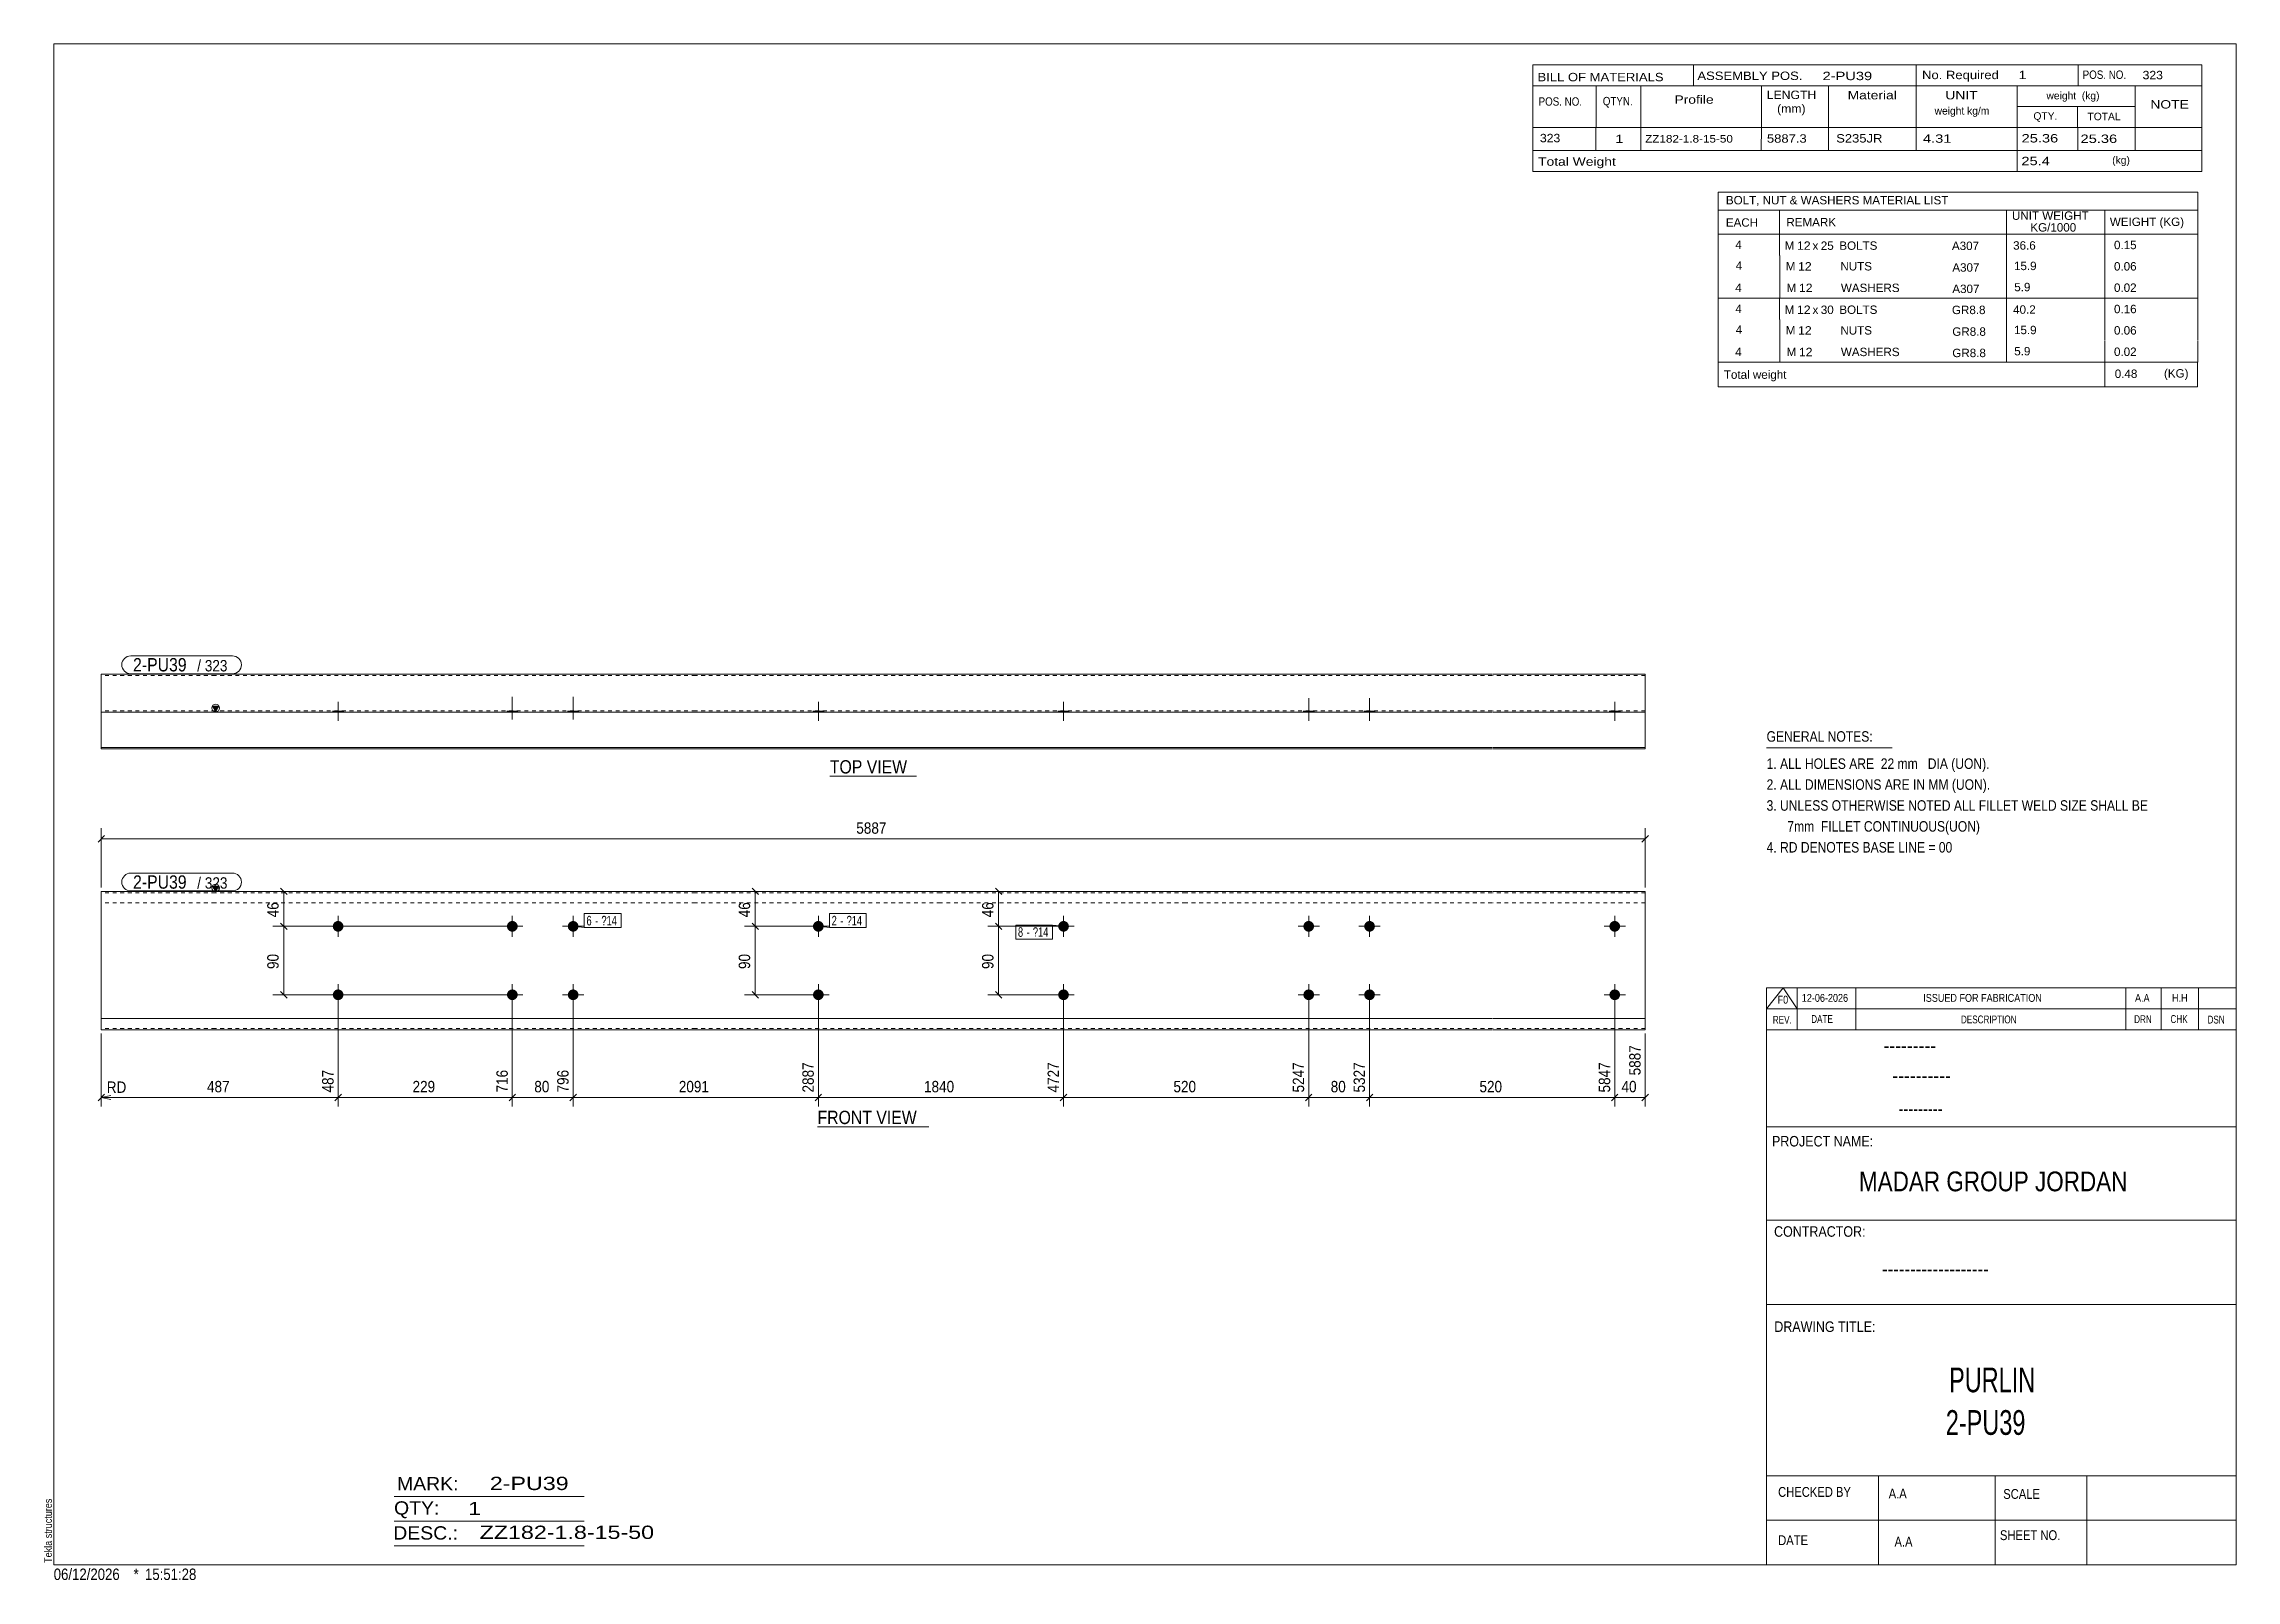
# Model space of a CAD drawing. Header units: millimetres. Extents: x 2 to 579, y 1 to 405.
import ezdxf

# ---------------------------------------------------------------- set-up
doc = ezdxf.new("R2010")
doc.units = ezdxf.units.MM
doc.linetypes.add('XKITLINE00', pattern=[0])
doc.linetypes.add('XKITLINE01', pattern=[4, 1, -1, 1, -1])
for name, color, linetype, lineweight in [('Bolt', 3, 'Continuous', 0), ('BoltMark', 7, 'Continuous', 0), ('Dimensions', 7, 'Continuous', 0), ('DrawingSheet', 5, 'Continuous', 0), ('OtherObjectType', 7, 'Continuous', 0), ('Part', 2, 'Continuous', 0), ('PartMark', 7, 'Continuous', 0)]:
    doc.layers.add(name, color=color, linetype=linetype, lineweight=lineweight)
doc.styles.add('@ARIAL_UNICODE_MS_BOLD', font='ARIAL.TTF')
doc.styles.add('ARIAL', font='ARIAL.TTF')
doc.styles.add('ARIAL_NARROW', font='ARIALN.TTF')
doc.styles.add('COMIC_SANS_MS_BOLD', font='COMICBD.TTF')
doc.styles.add('SWIS721_EX_BT', font='ARIAL.TTF')
doc.styles.add('SWISSE', font='ARIAL.TTF')

# ---------------------------------------------------------------- blocks, each defined once
blk = doc.blocks.new('*A1')
at = {"layer": 'Bolt'}
for points in [[(127.01, 172.88), (127.01, 172.84), (127.01, 172.81), (127, 172.77), (127, 172.74), (127, 172.7), (126.99, 172.67), (126.98, 172.64), (126.98, 172.6), (126.97, 172.57), (126.96, 172.54), (126.95, 172.5), (126.94, 172.47), (126.93, 172.44), (126.92, 172.41), (126.9, 172.37), (126.89, 172.34), (126.88, 172.31), (126.86, 172.28), (126.85, 172.25), (126.83, 172.22), (126.81, 172.19), (126.79, 172.16), (126.77, 172.13), (126.76, 172.1), (126.74, 172.08), (126.71, 172.05), (126.69, 172.02), (126.67, 172), (126.65, 171.97), (126.62, 171.94), (126.6, 171.92), (126.58, 171.9), (126.55, 171.87), (126.53, 171.85), (126.5, 171.83), (126.47, 171.81), (126.44, 171.79), (126.42, 171.77), (126.39, 171.75), (126.36, 171.73), (126.33, 171.71), (126.3, 171.69), (126.27, 171.68), (126.24, 171.66), (126.21, 171.64), (126.18, 171.63), (126.15, 171.62), (126.11, 171.6), (126.08, 171.59), (126.05, 171.58), (126.02, 171.57), (125.98, 171.56), (125.95, 171.55), (125.92, 171.54), (125.88, 171.54), (125.85, 171.53), (125.82, 171.53), (125.78, 171.52), (125.75, 171.52), (125.71, 171.51), (125.68, 171.51), (125.65, 171.51), (125.61, 171.51), (125.58, 171.51), (125.54, 171.51), (125.51, 171.51), (125.47, 171.52), (125.44, 171.52), (125.41, 171.53), (125.37, 171.53), (125.34, 171.54), (125.3, 171.54), (125.27, 171.55), (125.24, 171.56), (125.2, 171.57), (125.17, 171.58), (125.14, 171.59), (125.11, 171.6), (125.08, 171.62), (125.04, 171.63), (125.01, 171.64), (124.98, 171.66), (124.95, 171.68), (124.92, 171.69), (124.89, 171.71), (124.86, 171.73), (124.83, 171.75), (124.8, 171.77), (124.78, 171.79), (124.75, 171.81), (124.72, 171.83), (124.7, 171.85), (124.67, 171.87), (124.65, 171.9), (124.62, 171.92), (124.6, 171.94), (124.57, 171.97), (124.55, 172), (124.53, 172.02), (124.51, 172.05), (124.49, 172.08), (124.47, 172.1), (124.45, 172.13), (124.43, 172.16), (124.41, 172.19), (124.39, 172.22), (124.38, 172.25), (124.36, 172.28), (124.35, 172.31), (124.33, 172.34), (124.32, 172.37), (124.3, 172.41), (124.29, 172.44), (124.28, 172.47), (124.27, 172.5), (124.26, 172.54), (124.25, 172.57), (124.24, 172.6), (124.24, 172.64), (124.23, 172.67), (124.23, 172.7), (124.22, 172.74), (124.22, 172.77), (124.21, 172.81), (124.21, 172.84), (124.21, 172.88), (124.21, 172.91), (124.21, 172.94), (124.21, 172.98), (124.21, 173.01), (124.22, 173.05), (124.22, 173.08), (124.23, 173.12), (124.23, 173.15), (124.24, 173.18), (124.24, 173.22), (124.25, 173.25), (124.26, 173.28), (124.27, 173.32), (124.28, 173.35), (124.29, 173.38), (124.3, 173.41), (124.32, 173.45), (124.33, 173.48), (124.35, 173.51), (124.36, 173.54), (124.38, 173.57), (124.39, 173.6), (124.41, 173.63), (124.43, 173.66), (124.45, 173.69), (124.47, 173.72), (124.49, 173.74), (124.51, 173.77), (124.53, 173.8), (124.55, 173.82), (124.57, 173.85), (124.6, 173.88), (124.62, 173.9), (124.65, 173.92), (124.67, 173.95), (124.7, 173.97), (124.72, 173.99), (124.75, 174.01), (124.78, 174.03), (124.8, 174.05), (124.83, 174.07), (124.86, 174.09), (124.89, 174.11), (124.92, 174.13), (124.95, 174.14), (124.98, 174.16), (125.01, 174.18), (125.04, 174.19), (125.08, 174.2), (125.11, 174.22), (125.14, 174.23), (125.17, 174.24), (125.2, 174.25), (125.24, 174.26), (125.27, 174.27), (125.3, 174.28), (125.34, 174.28), (125.37, 174.29), (125.41, 174.29), (125.44, 174.3), (125.47, 174.3), (125.51, 174.31), (125.54, 174.31), (125.58, 174.31), (125.61, 174.31), (125.65, 174.31), (125.68, 174.31), (125.71, 174.31), (125.75, 174.3), (125.78, 174.3), (125.82, 174.29), (125.85, 174.29), (125.88, 174.28), (125.92, 174.28), (125.95, 174.27), (125.98, 174.26), (126.02, 174.25), (126.05, 174.24), (126.08, 174.23), (126.11, 174.22), (126.15, 174.2), (126.18, 174.19), (126.21, 174.18), (126.24, 174.16), (126.27, 174.14), (126.3, 174.13), (126.33, 174.11), (126.36, 174.09), (126.39, 174.07), (126.42, 174.05), (126.44, 174.03), (126.47, 174.01), (126.5, 173.99), (126.53, 173.97), (126.55, 173.95), (126.58, 173.92), (126.6, 173.9), (126.62, 173.88), (126.65, 173.85), (126.67, 173.82), (126.69, 173.8), (126.71, 173.77), (126.74, 173.74), (126.76, 173.72), (126.77, 173.69), (126.79, 173.66), (126.81, 173.63), (126.83, 173.6), (126.85, 173.57), (126.86, 173.54), (126.88, 173.51), (126.89, 173.48), (126.9, 173.45), (126.92, 173.41), (126.93, 173.38), (126.94, 173.35), (126.95, 173.32), (126.96, 173.28), (126.97, 173.25), (126.98, 173.22), (126.98, 173.18), (126.99, 173.15), (127, 173.12), (127, 173.08), (127, 173.05), (127.01, 173.01), (127.01, 172.98), (127.01, 172.94), (127.01, 172.91)], [(143.01, 172.88), (143.01, 172.84), (143.01, 172.81), (143, 172.77), (143, 172.74), (143, 172.7), (142.99, 172.67), (142.98, 172.64), (142.98, 172.6), (142.97, 172.57), (142.96, 172.54), (142.95, 172.5), (142.94, 172.47), (142.93, 172.44), (142.92, 172.41), (142.9, 172.37), (142.89, 172.34), (142.88, 172.31), (142.86, 172.28), (142.85, 172.25), (142.83, 172.22), (142.81, 172.19), (142.79, 172.16), (142.77, 172.13), (142.76, 172.1), (142.74, 172.08), (142.71, 172.05), (142.69, 172.02), (142.67, 172), (142.65, 171.97), (142.62, 171.94), (142.6, 171.92), (142.58, 171.9), (142.55, 171.87), (142.53, 171.85), (142.5, 171.83), (142.47, 171.81), (142.44, 171.79), (142.42, 171.77), (142.39, 171.75), (142.36, 171.73), (142.33, 171.71), (142.3, 171.69), (142.27, 171.68), (142.24, 171.66), (142.21, 171.64), (142.18, 171.63), (142.15, 171.62), (142.11, 171.6), (142.08, 171.59), (142.05, 171.58), (142.02, 171.57), (141.98, 171.56), (141.95, 171.55), (141.92, 171.54), (141.88, 171.54), (141.85, 171.53), (141.82, 171.53), (141.78, 171.52), (141.75, 171.52), (141.71, 171.51), (141.68, 171.51), (141.65, 171.51), (141.61, 171.51), (141.58, 171.51), (141.54, 171.51), (141.51, 171.51), (141.47, 171.52), (141.44, 171.52), (141.41, 171.53), (141.37, 171.53), (141.34, 171.54), (141.3, 171.54), (141.27, 171.55), (141.24, 171.56), (141.2, 171.57), (141.17, 171.58), (141.14, 171.59), (141.11, 171.6), (141.08, 171.62), (141.04, 171.63), (141.01, 171.64), (140.98, 171.66), (140.95, 171.68), (140.92, 171.69), (140.89, 171.71), (140.86, 171.73), (140.83, 171.75), (140.8, 171.77), (140.78, 171.79), (140.75, 171.81), (140.72, 171.83), (140.7, 171.85), (140.67, 171.87), (140.65, 171.9), (140.62, 171.92), (140.6, 171.94), (140.57, 171.97), (140.55, 172), (140.53, 172.02), (140.51, 172.05), (140.49, 172.08), (140.47, 172.1), (140.45, 172.13), (140.43, 172.16), (140.41, 172.19), (140.39, 172.22), (140.38, 172.25), (140.36, 172.28), (140.35, 172.31), (140.33, 172.34), (140.32, 172.37), (140.3, 172.41), (140.29, 172.44), (140.28, 172.47), (140.27, 172.5), (140.26, 172.54), (140.25, 172.57), (140.24, 172.6), (140.24, 172.64), (140.23, 172.67), (140.23, 172.7), (140.22, 172.74), (140.22, 172.77), (140.21, 172.81), (140.21, 172.84), (140.21, 172.88), (140.21, 172.91), (140.21, 172.94), (140.21, 172.98), (140.21, 173.01), (140.22, 173.05), (140.22, 173.08), (140.23, 173.12), (140.23, 173.15), (140.24, 173.18), (140.24, 173.22), (140.25, 173.25), (140.26, 173.28), (140.27, 173.32), (140.28, 173.35), (140.29, 173.38), (140.3, 173.41), (140.32, 173.45), (140.33, 173.48), (140.35, 173.51), (140.36, 173.54), (140.38, 173.57), (140.39, 173.6), (140.41, 173.63), (140.43, 173.66), (140.45, 173.69), (140.47, 173.72), (140.49, 173.74), (140.51, 173.77), (140.53, 173.8), (140.55, 173.82), (140.57, 173.85), (140.6, 173.88), (140.62, 173.9), (140.65, 173.92), (140.67, 173.95), (140.7, 173.97), (140.72, 173.99), (140.75, 174.01), (140.78, 174.03), (140.8, 174.05), (140.83, 174.07), (140.86, 174.09), (140.89, 174.11), (140.92, 174.13), (140.95, 174.14), (140.98, 174.16), (141.01, 174.18), (141.04, 174.19), (141.08, 174.2), (141.11, 174.22), (141.14, 174.23), (141.17, 174.24), (141.2, 174.25), (141.24, 174.26), (141.27, 174.27), (141.3, 174.28), (141.34, 174.28), (141.37, 174.29), (141.41, 174.29), (141.44, 174.3), (141.47, 174.3), (141.51, 174.31), (141.54, 174.31), (141.58, 174.31), (141.61, 174.31), (141.65, 174.31), (141.68, 174.31), (141.71, 174.31), (141.75, 174.3), (141.78, 174.3), (141.82, 174.29), (141.85, 174.29), (141.88, 174.28), (141.92, 174.28), (141.95, 174.27), (141.98, 174.26), (142.02, 174.25), (142.05, 174.24), (142.08, 174.23), (142.11, 174.22), (142.15, 174.2), (142.18, 174.19), (142.21, 174.18), (142.24, 174.16), (142.27, 174.14), (142.3, 174.13), (142.33, 174.11), (142.36, 174.09), (142.39, 174.07), (142.42, 174.05), (142.44, 174.03), (142.47, 174.01), (142.5, 173.99), (142.53, 173.97), (142.55, 173.95), (142.58, 173.92), (142.6, 173.9), (142.62, 173.88), (142.65, 173.85), (142.67, 173.82), (142.69, 173.8), (142.71, 173.77), (142.74, 173.74), (142.76, 173.72), (142.77, 173.69), (142.79, 173.66), (142.81, 173.63), (142.83, 173.6), (142.85, 173.57), (142.86, 173.54), (142.88, 173.51), (142.89, 173.48), (142.9, 173.45), (142.92, 173.41), (142.93, 173.38), (142.94, 173.35), (142.95, 173.32), (142.96, 173.28), (142.97, 173.25), (142.98, 173.22), (142.98, 173.18), (142.99, 173.15), (143, 173.12), (143, 173.08), (143, 173.05), (143.01, 173.01), (143.01, 172.98), (143.01, 172.94), (143.01, 172.91)], [(127.01, 154.88), (127.01, 154.84), (127.01, 154.81), (127, 154.77), (127, 154.74), (127, 154.7), (126.99, 154.67), (126.98, 154.64), (126.98, 154.6), (126.97, 154.57), (126.96, 154.54), (126.95, 154.5), (126.94, 154.47), (126.93, 154.44), (126.92, 154.41), (126.9, 154.37), (126.89, 154.34), (126.88, 154.31), (126.86, 154.28), (126.85, 154.25), (126.83, 154.22), (126.81, 154.19), (126.79, 154.16), (126.77, 154.13), (126.76, 154.1), (126.74, 154.08), (126.71, 154.05), (126.69, 154.02), (126.67, 154), (126.65, 153.97), (126.62, 153.94), (126.6, 153.92), (126.58, 153.9), (126.55, 153.87), (126.53, 153.85), (126.5, 153.83), (126.47, 153.81), (126.44, 153.79), (126.42, 153.77), (126.39, 153.75), (126.36, 153.73), (126.33, 153.71), (126.3, 153.69), (126.27, 153.68), (126.24, 153.66), (126.21, 153.64), (126.18, 153.63), (126.15, 153.62), (126.11, 153.6), (126.08, 153.59), (126.05, 153.58), (126.02, 153.57), (125.98, 153.56), (125.95, 153.55), (125.92, 153.54), (125.88, 153.54), (125.85, 153.53), (125.82, 153.53), (125.78, 153.52), (125.75, 153.52), (125.71, 153.51), (125.68, 153.51), (125.65, 153.51), (125.61, 153.51), (125.58, 153.51), (125.54, 153.51), (125.51, 153.51), (125.47, 153.52), (125.44, 153.52), (125.41, 153.53), (125.37, 153.53), (125.34, 153.54), (125.3, 153.54), (125.27, 153.55), (125.24, 153.56), (125.2, 153.57), (125.17, 153.58), (125.14, 153.59), (125.11, 153.6), (125.08, 153.62), (125.04, 153.63), (125.01, 153.64), (124.98, 153.66), (124.95, 153.68), (124.92, 153.69), (124.89, 153.71), (124.86, 153.73), (124.83, 153.75), (124.8, 153.77), (124.78, 153.79), (124.75, 153.81), (124.72, 153.83), (124.7, 153.85), (124.67, 153.87), (124.65, 153.9), (124.62, 153.92), (124.6, 153.94), (124.57, 153.97), (124.55, 154), (124.53, 154.02), (124.51, 154.05), (124.49, 154.08), (124.47, 154.1), (124.45, 154.13), (124.43, 154.16), (124.41, 154.19), (124.39, 154.22), (124.38, 154.25), (124.36, 154.28), (124.35, 154.31), (124.33, 154.34), (124.32, 154.37), (124.3, 154.41), (124.29, 154.44), (124.28, 154.47), (124.27, 154.5), (124.26, 154.54), (124.25, 154.57), (124.24, 154.6), (124.24, 154.64), (124.23, 154.67), (124.23, 154.7), (124.22, 154.74), (124.22, 154.77), (124.21, 154.81), (124.21, 154.84), (124.21, 154.88), (124.21, 154.91), (124.21, 154.94), (124.21, 154.98), (124.21, 155.01), (124.22, 155.05), (124.22, 155.08), (124.23, 155.12), (124.23, 155.15), (124.24, 155.18), (124.24, 155.22), (124.25, 155.25), (124.26, 155.28), (124.27, 155.32), (124.28, 155.35), (124.29, 155.38), (124.3, 155.41), (124.32, 155.45), (124.33, 155.48), (124.35, 155.51), (124.36, 155.54), (124.38, 155.57), (124.39, 155.6), (124.41, 155.63), (124.43, 155.66), (124.45, 155.69), (124.47, 155.72), (124.49, 155.74), (124.51, 155.77), (124.53, 155.8), (124.55, 155.82), (124.57, 155.85), (124.6, 155.88), (124.62, 155.9), (124.65, 155.92), (124.67, 155.95), (124.7, 155.97), (124.72, 155.99), (124.75, 156.01), (124.78, 156.03), (124.8, 156.05), (124.83, 156.07), (124.86, 156.09), (124.89, 156.11), (124.92, 156.13), (124.95, 156.14), (124.98, 156.16), (125.01, 156.18), (125.04, 156.19), (125.08, 156.2), (125.11, 156.22), (125.14, 156.23), (125.17, 156.24), (125.2, 156.25), (125.24, 156.26), (125.27, 156.27), (125.3, 156.28), (125.34, 156.28), (125.37, 156.29), (125.41, 156.29), (125.44, 156.3), (125.47, 156.3), (125.51, 156.31), (125.54, 156.31), (125.58, 156.31), (125.61, 156.31), (125.65, 156.31), (125.68, 156.31), (125.71, 156.31), (125.75, 156.3), (125.78, 156.3), (125.82, 156.29), (125.85, 156.29), (125.88, 156.28), (125.92, 156.28), (125.95, 156.27), (125.98, 156.26), (126.02, 156.25), (126.05, 156.24), (126.08, 156.23), (126.11, 156.22), (126.15, 156.2), (126.18, 156.19), (126.21, 156.18), (126.24, 156.16), (126.27, 156.14), (126.3, 156.13), (126.33, 156.11), (126.36, 156.09), (126.39, 156.07), (126.42, 156.05), (126.44, 156.03), (126.47, 156.01), (126.5, 155.99), (126.53, 155.97), (126.55, 155.95), (126.58, 155.92), (126.6, 155.9), (126.62, 155.88), (126.65, 155.85), (126.67, 155.82), (126.69, 155.8), (126.71, 155.77), (126.74, 155.74), (126.76, 155.72), (126.77, 155.69), (126.79, 155.66), (126.81, 155.63), (126.83, 155.6), (126.85, 155.57), (126.86, 155.54), (126.88, 155.51), (126.89, 155.48), (126.9, 155.45), (126.92, 155.41), (126.93, 155.38), (126.94, 155.35), (126.95, 155.32), (126.96, 155.28), (126.97, 155.25), (126.98, 155.22), (126.98, 155.18), (126.99, 155.15), (127, 155.12), (127, 155.08), (127, 155.05), (127.01, 155.01), (127.01, 154.98), (127.01, 154.94), (127.01, 154.91)], [(143.01, 154.88), (143.01, 154.84), (143.01, 154.81), (143, 154.77), (143, 154.74), (143, 154.7), (142.99, 154.67), (142.98, 154.64), (142.98, 154.6), (142.97, 154.57), (142.96, 154.54), (142.95, 154.5), (142.94, 154.47), (142.93, 154.44), (142.92, 154.41), (142.9, 154.37), (142.89, 154.34), (142.88, 154.31), (142.86, 154.28), (142.85, 154.25), (142.83, 154.22), (142.81, 154.19), (142.79, 154.16), (142.77, 154.13), (142.76, 154.1), (142.74, 154.08), (142.71, 154.05), (142.69, 154.02), (142.67, 154), (142.65, 153.97), (142.62, 153.94), (142.6, 153.92), (142.58, 153.9), (142.55, 153.87), (142.53, 153.85), (142.5, 153.83), (142.47, 153.81), (142.44, 153.79), (142.42, 153.77), (142.39, 153.75), (142.36, 153.73), (142.33, 153.71), (142.3, 153.69), (142.27, 153.68), (142.24, 153.66), (142.21, 153.64), (142.18, 153.63), (142.15, 153.62), (142.11, 153.6), (142.08, 153.59), (142.05, 153.58), (142.02, 153.57), (141.98, 153.56), (141.95, 153.55), (141.92, 153.54), (141.88, 153.54), (141.85, 153.53), (141.82, 153.53), (141.78, 153.52), (141.75, 153.52), (141.71, 153.51), (141.68, 153.51), (141.65, 153.51), (141.61, 153.51), (141.58, 153.51), (141.54, 153.51), (141.51, 153.51), (141.47, 153.52), (141.44, 153.52), (141.41, 153.53), (141.37, 153.53), (141.34, 153.54), (141.3, 153.54), (141.27, 153.55), (141.24, 153.56), (141.2, 153.57), (141.17, 153.58), (141.14, 153.59), (141.11, 153.6), (141.08, 153.62), (141.04, 153.63), (141.01, 153.64), (140.98, 153.66), (140.95, 153.68), (140.92, 153.69), (140.89, 153.71), (140.86, 153.73), (140.83, 153.75), (140.8, 153.77), (140.78, 153.79), (140.75, 153.81), (140.72, 153.83), (140.7, 153.85), (140.67, 153.87), (140.65, 153.9), (140.62, 153.92), (140.6, 153.94), (140.57, 153.97), (140.55, 154), (140.53, 154.02), (140.51, 154.05), (140.49, 154.08), (140.47, 154.1), (140.45, 154.13), (140.43, 154.16), (140.41, 154.19), (140.39, 154.22), (140.38, 154.25), (140.36, 154.28), (140.35, 154.31), (140.33, 154.34), (140.32, 154.37), (140.3, 154.41), (140.29, 154.44), (140.28, 154.47), (140.27, 154.5), (140.26, 154.54), (140.25, 154.57), (140.24, 154.6), (140.24, 154.64), (140.23, 154.67), (140.23, 154.7), (140.22, 154.74), (140.22, 154.77), (140.21, 154.81), (140.21, 154.84), (140.21, 154.88), (140.21, 154.91), (140.21, 154.94), (140.21, 154.98), (140.21, 155.01), (140.22, 155.05), (140.22, 155.08), (140.23, 155.12), (140.23, 155.15), (140.24, 155.18), (140.24, 155.22), (140.25, 155.25), (140.26, 155.28), (140.27, 155.32), (140.28, 155.35), (140.29, 155.38), (140.3, 155.41), (140.32, 155.45), (140.33, 155.48), (140.35, 155.51), (140.36, 155.54), (140.38, 155.57), (140.39, 155.6), (140.41, 155.63), (140.43, 155.66), (140.45, 155.69), (140.47, 155.72), (140.49, 155.74), (140.51, 155.77), (140.53, 155.8), (140.55, 155.82), (140.57, 155.85), (140.6, 155.88), (140.62, 155.9), (140.65, 155.92), (140.67, 155.95), (140.7, 155.97), (140.72, 155.99), (140.75, 156.01), (140.78, 156.03), (140.8, 156.05), (140.83, 156.07), (140.86, 156.09), (140.89, 156.11), (140.92, 156.13), (140.95, 156.14), (140.98, 156.16), (141.01, 156.18), (141.04, 156.19), (141.08, 156.2), (141.11, 156.22), (141.14, 156.23), (141.17, 156.24), (141.2, 156.25), (141.24, 156.26), (141.27, 156.27), (141.3, 156.28), (141.34, 156.28), (141.37, 156.29), (141.41, 156.29), (141.44, 156.3), (141.47, 156.3), (141.51, 156.31), (141.54, 156.31), (141.58, 156.31), (141.61, 156.31), (141.65, 156.31), (141.68, 156.31), (141.71, 156.31), (141.75, 156.3), (141.78, 156.3), (141.82, 156.29), (141.85, 156.29), (141.88, 156.28), (141.92, 156.28), (141.95, 156.27), (141.98, 156.26), (142.02, 156.25), (142.05, 156.24), (142.08, 156.23), (142.11, 156.22), (142.15, 156.2), (142.18, 156.19), (142.21, 156.18), (142.24, 156.16), (142.27, 156.14), (142.3, 156.13), (142.33, 156.11), (142.36, 156.09), (142.39, 156.07), (142.42, 156.05), (142.44, 156.03), (142.47, 156.01), (142.5, 155.99), (142.53, 155.97), (142.55, 155.95), (142.58, 155.92), (142.6, 155.9), (142.62, 155.88), (142.65, 155.85), (142.67, 155.82), (142.69, 155.8), (142.71, 155.77), (142.74, 155.74), (142.76, 155.72), (142.77, 155.69), (142.79, 155.66), (142.81, 155.63), (142.83, 155.6), (142.85, 155.57), (142.86, 155.54), (142.88, 155.51), (142.89, 155.48), (142.9, 155.45), (142.92, 155.41), (142.93, 155.38), (142.94, 155.35), (142.95, 155.32), (142.96, 155.28), (142.97, 155.25), (142.98, 155.22), (142.98, 155.18), (142.99, 155.15), (143, 155.12), (143, 155.08), (143, 155.05), (143.01, 155.01), (143.01, 154.98), (143.01, 154.94), (143.01, 154.91)]]:
    blk.add_hatch(color=3, dxfattribs=at).paths.add_polyline_path(points, flags=17)
at = {"layer": 'Bolt', "color": 3, "linetype": 'XKITLINE00', "lineweight": 0}
for p, q in [((125.61, 175.71), (125.61, 170.11)), ((141.61, 175.71), (141.61, 170.11)), ((128.41, 172.91), (122.81, 172.91)), ((144.41, 172.91), (138.81, 172.91)), ((125.61, 157.71), (125.61, 152.11)), ((141.61, 157.71), (141.61, 152.11)), ((128.41, 154.91), (122.81, 154.91)), ((144.41, 154.91), (138.81, 154.91))]:
    blk.add_line(p, q, dxfattribs=at)
blk = doc.blocks.new('*A2')
at = {"layer": 'Bolt'}
for points in [[(81.19, 172.88), (81.19, 172.84), (81.19, 172.81), (81.19, 172.77), (81.18, 172.74), (81.18, 172.7), (81.17, 172.67), (81.17, 172.64), (81.16, 172.6), (81.15, 172.57), (81.14, 172.54), (81.13, 172.5), (81.12, 172.47), (81.11, 172.44), (81.1, 172.41), (81.09, 172.37), (81.07, 172.34), (81.06, 172.31), (81.04, 172.28), (81.03, 172.25), (81.01, 172.22), (80.99, 172.19), (80.98, 172.16), (80.96, 172.13), (80.94, 172.1), (80.92, 172.08), (80.9, 172.05), (80.88, 172.02), (80.85, 172), (80.83, 171.97), (80.81, 171.94), (80.78, 171.92), (80.76, 171.9), (80.73, 171.87), (80.71, 171.85), (80.68, 171.83), (80.66, 171.81), (80.63, 171.79), (80.6, 171.77), (80.57, 171.75), (80.54, 171.73), (80.51, 171.71), (80.48, 171.69), (80.45, 171.68), (80.42, 171.66), (80.39, 171.64), (80.36, 171.63), (80.33, 171.62), (80.3, 171.6), (80.27, 171.59), (80.23, 171.58), (80.2, 171.57), (80.17, 171.56), (80.13, 171.55), (80.1, 171.54), (80.07, 171.54), (80.03, 171.53), (80, 171.53), (79.97, 171.52), (79.93, 171.52), (79.9, 171.51), (79.86, 171.51), (79.83, 171.51), (79.79, 171.51), (79.76, 171.51), (79.73, 171.51), (79.69, 171.51), (79.66, 171.52), (79.62, 171.52), (79.59, 171.53), (79.55, 171.53), (79.52, 171.54), (79.49, 171.54), (79.45, 171.55), (79.42, 171.56), (79.39, 171.57), (79.35, 171.58), (79.32, 171.59), (79.29, 171.6), (79.26, 171.62), (79.23, 171.63), (79.2, 171.64), (79.16, 171.66), (79.13, 171.68), (79.1, 171.69), (79.07, 171.71), (79.04, 171.73), (79.02, 171.75), (78.99, 171.77), (78.96, 171.79), (78.93, 171.81), (78.91, 171.83), (78.88, 171.85), (78.85, 171.87), (78.83, 171.9), (78.8, 171.92), (78.78, 171.94), (78.76, 171.97), (78.73, 172), (78.71, 172.02), (78.69, 172.05), (78.67, 172.08), (78.65, 172.1), (78.63, 172.13), (78.61, 172.16), (78.59, 172.19), (78.58, 172.22), (78.56, 172.25), (78.54, 172.28), (78.53, 172.31), (78.51, 172.34), (78.5, 172.37), (78.49, 172.41), (78.48, 172.44), (78.46, 172.47), (78.45, 172.5), (78.44, 172.54), (78.44, 172.57), (78.43, 172.6), (78.42, 172.64), (78.41, 172.67), (78.41, 172.7), (78.4, 172.74), (78.4, 172.77), (78.4, 172.81), (78.4, 172.84), (78.39, 172.88), (78.39, 172.91), (78.39, 172.94), (78.4, 172.98), (78.4, 173.01), (78.4, 173.05), (78.4, 173.08), (78.41, 173.12), (78.41, 173.15), (78.42, 173.18), (78.43, 173.22), (78.44, 173.25), (78.44, 173.28), (78.45, 173.32), (78.46, 173.35), (78.48, 173.38), (78.49, 173.41), (78.5, 173.45), (78.51, 173.48), (78.53, 173.51), (78.54, 173.54), (78.56, 173.57), (78.58, 173.6), (78.59, 173.63), (78.61, 173.66), (78.63, 173.69), (78.65, 173.72), (78.67, 173.74), (78.69, 173.77), (78.71, 173.8), (78.73, 173.82), (78.76, 173.85), (78.78, 173.88), (78.8, 173.9), (78.83, 173.92), (78.85, 173.95), (78.88, 173.97), (78.91, 173.99), (78.93, 174.01), (78.96, 174.03), (78.99, 174.05), (79.02, 174.07), (79.04, 174.09), (79.07, 174.11), (79.1, 174.13), (79.13, 174.14), (79.16, 174.16), (79.2, 174.18), (79.23, 174.19), (79.26, 174.2), (79.29, 174.22), (79.32, 174.23), (79.35, 174.24), (79.39, 174.25), (79.42, 174.26), (79.45, 174.27), (79.49, 174.28), (79.52, 174.28), (79.55, 174.29), (79.59, 174.29), (79.62, 174.3), (79.66, 174.3), (79.69, 174.31), (79.73, 174.31), (79.76, 174.31), (79.79, 174.31), (79.83, 174.31), (79.86, 174.31), (79.9, 174.31), (79.93, 174.3), (79.97, 174.3), (80, 174.29), (80.03, 174.29), (80.07, 174.28), (80.1, 174.28), (80.13, 174.27), (80.17, 174.26), (80.2, 174.25), (80.23, 174.24), (80.27, 174.23), (80.3, 174.22), (80.33, 174.2), (80.36, 174.19), (80.39, 174.18), (80.42, 174.16), (80.45, 174.14), (80.48, 174.13), (80.51, 174.11), (80.54, 174.09), (80.57, 174.07), (80.6, 174.05), (80.63, 174.03), (80.66, 174.01), (80.68, 173.99), (80.71, 173.97), (80.73, 173.95), (80.76, 173.92), (80.78, 173.9), (80.81, 173.88), (80.83, 173.85), (80.85, 173.82), (80.88, 173.8), (80.9, 173.77), (80.92, 173.74), (80.94, 173.72), (80.96, 173.69), (80.98, 173.66), (80.99, 173.63), (81.01, 173.6), (81.03, 173.57), (81.04, 173.54), (81.06, 173.51), (81.07, 173.48), (81.09, 173.45), (81.1, 173.41), (81.11, 173.38), (81.12, 173.35), (81.13, 173.32), (81.14, 173.28), (81.15, 173.25), (81.16, 173.22), (81.17, 173.18), (81.17, 173.15), (81.18, 173.12), (81.18, 173.08), (81.19, 173.05), (81.19, 173.01), (81.19, 172.98), (81.19, 172.94), (81.19, 172.91)], [(81.19, 154.88), (81.19, 154.84), (81.19, 154.81), (81.19, 154.77), (81.18, 154.74), (81.18, 154.7), (81.17, 154.67), (81.17, 154.64), (81.16, 154.6), (81.15, 154.57), (81.14, 154.54), (81.13, 154.5), (81.12, 154.47), (81.11, 154.44), (81.1, 154.41), (81.09, 154.37), (81.07, 154.34), (81.06, 154.31), (81.04, 154.28), (81.03, 154.25), (81.01, 154.22), (80.99, 154.19), (80.98, 154.16), (80.96, 154.13), (80.94, 154.1), (80.92, 154.08), (80.9, 154.05), (80.88, 154.02), (80.85, 154), (80.83, 153.97), (80.81, 153.94), (80.78, 153.92), (80.76, 153.9), (80.73, 153.87), (80.71, 153.85), (80.68, 153.83), (80.66, 153.81), (80.63, 153.79), (80.6, 153.77), (80.57, 153.75), (80.54, 153.73), (80.51, 153.71), (80.48, 153.69), (80.45, 153.68), (80.42, 153.66), (80.39, 153.64), (80.36, 153.63), (80.33, 153.62), (80.3, 153.6), (80.27, 153.59), (80.23, 153.58), (80.2, 153.57), (80.17, 153.56), (80.13, 153.55), (80.1, 153.54), (80.07, 153.54), (80.03, 153.53), (80, 153.53), (79.97, 153.52), (79.93, 153.52), (79.9, 153.51), (79.86, 153.51), (79.83, 153.51), (79.79, 153.51), (79.76, 153.51), (79.73, 153.51), (79.69, 153.51), (79.66, 153.52), (79.62, 153.52), (79.59, 153.53), (79.55, 153.53), (79.52, 153.54), (79.49, 153.54), (79.45, 153.55), (79.42, 153.56), (79.39, 153.57), (79.35, 153.58), (79.32, 153.59), (79.29, 153.6), (79.26, 153.62), (79.23, 153.63), (79.2, 153.64), (79.16, 153.66), (79.13, 153.68), (79.1, 153.69), (79.07, 153.71), (79.04, 153.73), (79.02, 153.75), (78.99, 153.77), (78.96, 153.79), (78.93, 153.81), (78.91, 153.83), (78.88, 153.85), (78.85, 153.87), (78.83, 153.9), (78.8, 153.92), (78.78, 153.94), (78.76, 153.97), (78.73, 154), (78.71, 154.02), (78.69, 154.05), (78.67, 154.08), (78.65, 154.1), (78.63, 154.13), (78.61, 154.16), (78.59, 154.19), (78.58, 154.22), (78.56, 154.25), (78.54, 154.28), (78.53, 154.31), (78.51, 154.34), (78.5, 154.37), (78.49, 154.41), (78.48, 154.44), (78.46, 154.47), (78.45, 154.5), (78.44, 154.54), (78.44, 154.57), (78.43, 154.6), (78.42, 154.64), (78.41, 154.67), (78.41, 154.7), (78.4, 154.74), (78.4, 154.77), (78.4, 154.81), (78.4, 154.84), (78.39, 154.88), (78.39, 154.91), (78.39, 154.94), (78.4, 154.98), (78.4, 155.01), (78.4, 155.05), (78.4, 155.08), (78.41, 155.12), (78.41, 155.15), (78.42, 155.18), (78.43, 155.22), (78.44, 155.25), (78.44, 155.28), (78.45, 155.32), (78.46, 155.35), (78.48, 155.38), (78.49, 155.41), (78.5, 155.45), (78.51, 155.48), (78.53, 155.51), (78.54, 155.54), (78.56, 155.57), (78.58, 155.6), (78.59, 155.63), (78.61, 155.66), (78.63, 155.69), (78.65, 155.72), (78.67, 155.74), (78.69, 155.77), (78.71, 155.8), (78.73, 155.82), (78.76, 155.85), (78.78, 155.88), (78.8, 155.9), (78.83, 155.92), (78.85, 155.95), (78.88, 155.97), (78.91, 155.99), (78.93, 156.01), (78.96, 156.03), (78.99, 156.05), (79.02, 156.07), (79.04, 156.09), (79.07, 156.11), (79.1, 156.13), (79.13, 156.14), (79.16, 156.16), (79.2, 156.18), (79.23, 156.19), (79.26, 156.2), (79.29, 156.22), (79.32, 156.23), (79.35, 156.24), (79.39, 156.25), (79.42, 156.26), (79.45, 156.27), (79.49, 156.28), (79.52, 156.28), (79.55, 156.29), (79.59, 156.29), (79.62, 156.3), (79.66, 156.3), (79.69, 156.31), (79.73, 156.31), (79.76, 156.31), (79.79, 156.31), (79.83, 156.31), (79.86, 156.31), (79.9, 156.31), (79.93, 156.3), (79.97, 156.3), (80, 156.29), (80.03, 156.29), (80.07, 156.28), (80.1, 156.28), (80.13, 156.27), (80.17, 156.26), (80.2, 156.25), (80.23, 156.24), (80.27, 156.23), (80.3, 156.22), (80.33, 156.2), (80.36, 156.19), (80.39, 156.18), (80.42, 156.16), (80.45, 156.14), (80.48, 156.13), (80.51, 156.11), (80.54, 156.09), (80.57, 156.07), (80.6, 156.05), (80.63, 156.03), (80.66, 156.01), (80.68, 155.99), (80.71, 155.97), (80.73, 155.95), (80.76, 155.92), (80.78, 155.9), (80.81, 155.88), (80.83, 155.85), (80.85, 155.82), (80.88, 155.8), (80.9, 155.77), (80.92, 155.74), (80.94, 155.72), (80.96, 155.69), (80.98, 155.66), (80.99, 155.63), (81.01, 155.6), (81.03, 155.57), (81.04, 155.54), (81.06, 155.51), (81.07, 155.48), (81.09, 155.45), (81.1, 155.41), (81.11, 155.38), (81.12, 155.35), (81.13, 155.32), (81.14, 155.28), (81.15, 155.25), (81.16, 155.22), (81.17, 155.18), (81.17, 155.15), (81.18, 155.12), (81.18, 155.08), (81.19, 155.05), (81.19, 155.01), (81.19, 154.98), (81.19, 154.94), (81.19, 154.91)]]:
    blk.add_hatch(color=3, dxfattribs=at).paths.add_polyline_path(points, flags=17)
at = {"layer": 'Bolt', "color": 3, "linetype": 'XKITLINE00', "lineweight": 0}
for p, q in [((79.79, 175.71), (79.79, 170.11)), ((82.59, 172.91), (76.99, 172.91)), ((79.79, 157.71), (79.79, 152.11)), ((82.59, 154.91), (76.99, 154.91))]:
    blk.add_line(p, q, dxfattribs=at)
blk = doc.blocks.new('*A3')
at = {"layer": 'Bolt'}
for points in [[(207.5, 172.88), (207.5, 172.84), (207.5, 172.81), (207.49, 172.77), (207.49, 172.74), (207.48, 172.7), (207.48, 172.67), (207.47, 172.64), (207.46, 172.6), (207.46, 172.57), (207.45, 172.54), (207.44, 172.5), (207.43, 172.47), (207.42, 172.44), (207.4, 172.41), (207.39, 172.37), (207.38, 172.34), (207.36, 172.31), (207.35, 172.28), (207.33, 172.25), (207.32, 172.22), (207.3, 172.19), (207.28, 172.16), (207.26, 172.13), (207.24, 172.1), (207.22, 172.08), (207.2, 172.05), (207.18, 172.02), (207.16, 172), (207.14, 171.97), (207.11, 171.94), (207.09, 171.92), (207.06, 171.9), (207.04, 171.87), (207.01, 171.85), (206.99, 171.83), (206.96, 171.81), (206.93, 171.79), (206.9, 171.77), (206.88, 171.75), (206.85, 171.73), (206.82, 171.71), (206.79, 171.69), (206.76, 171.68), (206.73, 171.66), (206.7, 171.64), (206.67, 171.63), (206.63, 171.62), (206.6, 171.6), (206.57, 171.59), (206.54, 171.58), (206.51, 171.57), (206.47, 171.56), (206.44, 171.55), (206.41, 171.54), (206.37, 171.54), (206.34, 171.53), (206.3, 171.53), (206.27, 171.52), (206.24, 171.52), (206.2, 171.51), (206.17, 171.51), (206.13, 171.51), (206.1, 171.51), (206.06, 171.51), (206.03, 171.51), (206, 171.51), (205.96, 171.52), (205.93, 171.52), (205.89, 171.53), (205.86, 171.53), (205.83, 171.54), (205.79, 171.54), (205.76, 171.55), (205.73, 171.56), (205.69, 171.57), (205.66, 171.58), (205.63, 171.59), (205.59, 171.6), (205.56, 171.62), (205.53, 171.63), (205.5, 171.64), (205.47, 171.66), (205.44, 171.68), (205.41, 171.69), (205.38, 171.71), (205.35, 171.73), (205.32, 171.75), (205.29, 171.77), (205.26, 171.79), (205.24, 171.81), (205.21, 171.83), (205.18, 171.85), (205.16, 171.87), (205.13, 171.9), (205.11, 171.92), (205.08, 171.94), (205.06, 171.97), (205.04, 172), (205.02, 172.02), (205, 172.05), (204.97, 172.08), (204.95, 172.1), (204.93, 172.13), (204.92, 172.16), (204.9, 172.19), (204.88, 172.22), (204.86, 172.25), (204.85, 172.28), (204.83, 172.31), (204.82, 172.34), (204.81, 172.37), (204.79, 172.41), (204.78, 172.44), (204.77, 172.47), (204.76, 172.5), (204.75, 172.54), (204.74, 172.57), (204.73, 172.6), (204.73, 172.64), (204.72, 172.67), (204.71, 172.7), (204.71, 172.74), (204.71, 172.77), (204.7, 172.81), (204.7, 172.84), (204.7, 172.88), (204.7, 172.91), (204.7, 172.94), (204.7, 172.98), (204.7, 173.01), (204.71, 173.05), (204.71, 173.08), (204.71, 173.12), (204.72, 173.15), (204.73, 173.18), (204.73, 173.22), (204.74, 173.25), (204.75, 173.28), (204.76, 173.32), (204.77, 173.35), (204.78, 173.38), (204.79, 173.41), (204.81, 173.45), (204.82, 173.48), (204.83, 173.51), (204.85, 173.54), (204.86, 173.57), (204.88, 173.6), (204.9, 173.63), (204.92, 173.66), (204.93, 173.69), (204.95, 173.72), (204.97, 173.74), (205, 173.77), (205.02, 173.8), (205.04, 173.82), (205.06, 173.85), (205.08, 173.88), (205.11, 173.9), (205.13, 173.92), (205.16, 173.95), (205.18, 173.97), (205.21, 173.99), (205.24, 174.01), (205.26, 174.03), (205.29, 174.05), (205.32, 174.07), (205.35, 174.09), (205.38, 174.11), (205.41, 174.13), (205.44, 174.14), (205.47, 174.16), (205.5, 174.18), (205.53, 174.19), (205.56, 174.2), (205.59, 174.22), (205.63, 174.23), (205.66, 174.24), (205.69, 174.25), (205.73, 174.26), (205.76, 174.27), (205.79, 174.28), (205.83, 174.28), (205.86, 174.29), (205.89, 174.29), (205.93, 174.3), (205.96, 174.3), (206, 174.31), (206.03, 174.31), (206.06, 174.31), (206.1, 174.31), (206.13, 174.31), (206.17, 174.31), (206.2, 174.31), (206.24, 174.3), (206.27, 174.3), (206.3, 174.29), (206.34, 174.29), (206.37, 174.28), (206.41, 174.28), (206.44, 174.27), (206.47, 174.26), (206.51, 174.25), (206.54, 174.24), (206.57, 174.23), (206.6, 174.22), (206.63, 174.2), (206.67, 174.19), (206.7, 174.18), (206.73, 174.16), (206.76, 174.14), (206.79, 174.13), (206.82, 174.11), (206.85, 174.09), (206.88, 174.07), (206.9, 174.05), (206.93, 174.03), (206.96, 174.01), (206.99, 173.99), (207.01, 173.97), (207.04, 173.95), (207.06, 173.92), (207.09, 173.9), (207.11, 173.88), (207.14, 173.85), (207.16, 173.82), (207.18, 173.8), (207.2, 173.77), (207.22, 173.74), (207.24, 173.72), (207.26, 173.69), (207.28, 173.66), (207.3, 173.63), (207.32, 173.6), (207.33, 173.57), (207.35, 173.54), (207.36, 173.51), (207.38, 173.48), (207.39, 173.45), (207.4, 173.41), (207.42, 173.38), (207.43, 173.35), (207.44, 173.32), (207.45, 173.28), (207.46, 173.25), (207.46, 173.22), (207.47, 173.18), (207.48, 173.15), (207.48, 173.12), (207.49, 173.08), (207.49, 173.05), (207.5, 173.01), (207.5, 172.98), (207.5, 172.94), (207.5, 172.91)], [(207.5, 154.88), (207.5, 154.84), (207.5, 154.81), (207.49, 154.77), (207.49, 154.74), (207.48, 154.7), (207.48, 154.67), (207.47, 154.64), (207.46, 154.6), (207.46, 154.57), (207.45, 154.54), (207.44, 154.5), (207.43, 154.47), (207.42, 154.44), (207.4, 154.41), (207.39, 154.37), (207.38, 154.34), (207.36, 154.31), (207.35, 154.28), (207.33, 154.25), (207.32, 154.22), (207.3, 154.19), (207.28, 154.16), (207.26, 154.13), (207.24, 154.1), (207.22, 154.08), (207.2, 154.05), (207.18, 154.02), (207.16, 154), (207.14, 153.97), (207.11, 153.94), (207.09, 153.92), (207.06, 153.9), (207.04, 153.87), (207.01, 153.85), (206.99, 153.83), (206.96, 153.81), (206.93, 153.79), (206.9, 153.77), (206.88, 153.75), (206.85, 153.73), (206.82, 153.71), (206.79, 153.69), (206.76, 153.68), (206.73, 153.66), (206.7, 153.64), (206.67, 153.63), (206.63, 153.62), (206.6, 153.6), (206.57, 153.59), (206.54, 153.58), (206.51, 153.57), (206.47, 153.56), (206.44, 153.55), (206.41, 153.54), (206.37, 153.54), (206.34, 153.53), (206.3, 153.53), (206.27, 153.52), (206.24, 153.52), (206.2, 153.51), (206.17, 153.51), (206.13, 153.51), (206.1, 153.51), (206.06, 153.51), (206.03, 153.51), (206, 153.51), (205.96, 153.52), (205.93, 153.52), (205.89, 153.53), (205.86, 153.53), (205.83, 153.54), (205.79, 153.54), (205.76, 153.55), (205.73, 153.56), (205.69, 153.57), (205.66, 153.58), (205.63, 153.59), (205.59, 153.6), (205.56, 153.62), (205.53, 153.63), (205.5, 153.64), (205.47, 153.66), (205.44, 153.68), (205.41, 153.69), (205.38, 153.71), (205.35, 153.73), (205.32, 153.75), (205.29, 153.77), (205.26, 153.79), (205.24, 153.81), (205.21, 153.83), (205.18, 153.85), (205.16, 153.87), (205.13, 153.9), (205.11, 153.92), (205.08, 153.94), (205.06, 153.97), (205.04, 154), (205.02, 154.02), (205, 154.05), (204.97, 154.08), (204.95, 154.1), (204.93, 154.13), (204.92, 154.16), (204.9, 154.19), (204.88, 154.22), (204.86, 154.25), (204.85, 154.28), (204.83, 154.31), (204.82, 154.34), (204.81, 154.37), (204.79, 154.41), (204.78, 154.44), (204.77, 154.47), (204.76, 154.5), (204.75, 154.54), (204.74, 154.57), (204.73, 154.6), (204.73, 154.64), (204.72, 154.67), (204.71, 154.7), (204.71, 154.74), (204.71, 154.77), (204.7, 154.81), (204.7, 154.84), (204.7, 154.88), (204.7, 154.91), (204.7, 154.94), (204.7, 154.98), (204.7, 155.01), (204.71, 155.05), (204.71, 155.08), (204.71, 155.12), (204.72, 155.15), (204.73, 155.18), (204.73, 155.22), (204.74, 155.25), (204.75, 155.28), (204.76, 155.32), (204.77, 155.35), (204.78, 155.38), (204.79, 155.41), (204.81, 155.45), (204.82, 155.48), (204.83, 155.51), (204.85, 155.54), (204.86, 155.57), (204.88, 155.6), (204.9, 155.63), (204.92, 155.66), (204.93, 155.69), (204.95, 155.72), (204.97, 155.74), (205, 155.77), (205.02, 155.8), (205.04, 155.82), (205.06, 155.85), (205.08, 155.88), (205.11, 155.9), (205.13, 155.92), (205.16, 155.95), (205.18, 155.97), (205.21, 155.99), (205.24, 156.01), (205.26, 156.03), (205.29, 156.05), (205.32, 156.07), (205.35, 156.09), (205.38, 156.11), (205.41, 156.13), (205.44, 156.14), (205.47, 156.16), (205.5, 156.18), (205.53, 156.19), (205.56, 156.2), (205.59, 156.22), (205.63, 156.23), (205.66, 156.24), (205.69, 156.25), (205.73, 156.26), (205.76, 156.27), (205.79, 156.28), (205.83, 156.28), (205.86, 156.29), (205.89, 156.29), (205.93, 156.3), (205.96, 156.3), (206, 156.31), (206.03, 156.31), (206.06, 156.31), (206.1, 156.31), (206.13, 156.31), (206.17, 156.31), (206.2, 156.31), (206.24, 156.3), (206.27, 156.3), (206.3, 156.29), (206.34, 156.29), (206.37, 156.28), (206.41, 156.28), (206.44, 156.27), (206.47, 156.26), (206.51, 156.25), (206.54, 156.24), (206.57, 156.23), (206.6, 156.22), (206.63, 156.2), (206.67, 156.19), (206.7, 156.18), (206.73, 156.16), (206.76, 156.14), (206.79, 156.13), (206.82, 156.11), (206.85, 156.09), (206.88, 156.07), (206.9, 156.05), (206.93, 156.03), (206.96, 156.01), (206.99, 155.99), (207.01, 155.97), (207.04, 155.95), (207.06, 155.92), (207.09, 155.9), (207.11, 155.88), (207.14, 155.85), (207.16, 155.82), (207.18, 155.8), (207.2, 155.77), (207.22, 155.74), (207.24, 155.72), (207.26, 155.69), (207.28, 155.66), (207.3, 155.63), (207.32, 155.6), (207.33, 155.57), (207.35, 155.54), (207.36, 155.51), (207.38, 155.48), (207.39, 155.45), (207.4, 155.41), (207.42, 155.38), (207.43, 155.35), (207.44, 155.32), (207.45, 155.28), (207.46, 155.25), (207.46, 155.22), (207.47, 155.18), (207.48, 155.15), (207.48, 155.12), (207.49, 155.08), (207.49, 155.05), (207.5, 155.01), (207.5, 154.98), (207.5, 154.94), (207.5, 154.91)]]:
    blk.add_hatch(color=3, dxfattribs=at).paths.add_polyline_path(points, flags=17)
at = {"layer": 'Bolt', "color": 3, "linetype": 'XKITLINE00', "lineweight": 0}
for p, q in [((206.1, 175.71), (206.1, 170.11)), ((208.9, 172.91), (203.3, 172.91)), ((206.1, 157.71), (206.1, 152.11)), ((208.9, 154.91), (203.3, 154.91))]:
    blk.add_line(p, q, dxfattribs=at)
blk = doc.blocks.new('*A4')
at = {"layer": 'Bolt'}
for points in [[(336.47, 172.88), (336.47, 172.84), (336.47, 172.81), (336.47, 172.77), (336.46, 172.74), (336.46, 172.7), (336.45, 172.67), (336.45, 172.64), (336.44, 172.6), (336.43, 172.57), (336.42, 172.54), (336.41, 172.5), (336.4, 172.47), (336.39, 172.44), (336.38, 172.41), (336.37, 172.37), (336.35, 172.34), (336.34, 172.31), (336.33, 172.28), (336.31, 172.25), (336.29, 172.22), (336.28, 172.19), (336.26, 172.16), (336.24, 172.13), (336.22, 172.1), (336.2, 172.08), (336.18, 172.05), (336.16, 172.02), (336.13, 172), (336.11, 171.97), (336.09, 171.94), (336.06, 171.92), (336.04, 171.9), (336.01, 171.87), (335.99, 171.85), (335.96, 171.83), (335.94, 171.81), (335.91, 171.79), (335.88, 171.77), (335.85, 171.75), (335.82, 171.73), (335.79, 171.71), (335.76, 171.69), (335.73, 171.68), (335.7, 171.66), (335.67, 171.64), (335.64, 171.63), (335.61, 171.62), (335.58, 171.6), (335.55, 171.59), (335.51, 171.58), (335.48, 171.57), (335.45, 171.56), (335.41, 171.55), (335.38, 171.54), (335.35, 171.54), (335.31, 171.53), (335.28, 171.53), (335.25, 171.52), (335.21, 171.52), (335.18, 171.51), (335.14, 171.51), (335.11, 171.51), (335.07, 171.51), (335.04, 171.51), (335.01, 171.51), (334.97, 171.51), (334.94, 171.52), (334.9, 171.52), (334.87, 171.53), (334.84, 171.53), (334.8, 171.54), (334.77, 171.54), (334.73, 171.55), (334.7, 171.56), (334.67, 171.57), (334.64, 171.58), (334.6, 171.59), (334.57, 171.6), (334.54, 171.62), (334.51, 171.63), (334.48, 171.64), (334.45, 171.66), (334.41, 171.68), (334.38, 171.69), (334.35, 171.71), (334.33, 171.73), (334.3, 171.75), (334.27, 171.77), (334.24, 171.79), (334.21, 171.81), (334.19, 171.83), (334.16, 171.85), (334.13, 171.87), (334.11, 171.9), (334.08, 171.92), (334.06, 171.94), (334.04, 171.97), (334.01, 172), (333.99, 172.02), (333.97, 172.05), (333.95, 172.08), (333.93, 172.1), (333.91, 172.13), (333.89, 172.16), (333.87, 172.19), (333.86, 172.22), (333.84, 172.25), (333.82, 172.28), (333.81, 172.31), (333.79, 172.34), (333.78, 172.37), (333.77, 172.41), (333.76, 172.44), (333.75, 172.47), (333.73, 172.5), (333.73, 172.54), (333.72, 172.57), (333.71, 172.6), (333.7, 172.64), (333.7, 172.67), (333.69, 172.7), (333.69, 172.74), (333.68, 172.77), (333.68, 172.81), (333.68, 172.84), (333.67, 172.88), (333.67, 172.91), (333.67, 172.94), (333.68, 172.98), (333.68, 173.01), (333.68, 173.05), (333.69, 173.08), (333.69, 173.12), (333.7, 173.15), (333.7, 173.18), (333.71, 173.22), (333.72, 173.25), (333.73, 173.28), (333.73, 173.32), (333.75, 173.35), (333.76, 173.38), (333.77, 173.41), (333.78, 173.45), (333.79, 173.48), (333.81, 173.51), (333.82, 173.54), (333.84, 173.57), (333.86, 173.6), (333.87, 173.63), (333.89, 173.66), (333.91, 173.69), (333.93, 173.72), (333.95, 173.74), (333.97, 173.77), (333.99, 173.8), (334.01, 173.82), (334.04, 173.85), (334.06, 173.88), (334.08, 173.9), (334.11, 173.92), (334.13, 173.95), (334.16, 173.97), (334.19, 173.99), (334.21, 174.01), (334.24, 174.03), (334.27, 174.05), (334.3, 174.07), (334.33, 174.09), (334.35, 174.11), (334.38, 174.13), (334.41, 174.14), (334.45, 174.16), (334.48, 174.18), (334.51, 174.19), (334.54, 174.2), (334.57, 174.22), (334.6, 174.23), (334.64, 174.24), (334.67, 174.25), (334.7, 174.26), (334.73, 174.27), (334.77, 174.28), (334.8, 174.28), (334.84, 174.29), (334.87, 174.29), (334.9, 174.3), (334.94, 174.3), (334.97, 174.31), (335.01, 174.31), (335.04, 174.31), (335.07, 174.31), (335.11, 174.31), (335.14, 174.31), (335.18, 174.31), (335.21, 174.3), (335.25, 174.3), (335.28, 174.29), (335.31, 174.29), (335.35, 174.28), (335.38, 174.28), (335.41, 174.27), (335.45, 174.26), (335.48, 174.25), (335.51, 174.24), (335.55, 174.23), (335.58, 174.22), (335.61, 174.2), (335.64, 174.19), (335.67, 174.18), (335.7, 174.16), (335.73, 174.14), (335.76, 174.13), (335.79, 174.11), (335.82, 174.09), (335.85, 174.07), (335.88, 174.05), (335.91, 174.03), (335.94, 174.01), (335.96, 173.99), (335.99, 173.97), (336.01, 173.95), (336.04, 173.92), (336.06, 173.9), (336.09, 173.88), (336.11, 173.85), (336.13, 173.82), (336.16, 173.8), (336.18, 173.77), (336.2, 173.74), (336.22, 173.72), (336.24, 173.69), (336.26, 173.66), (336.28, 173.63), (336.29, 173.6), (336.31, 173.57), (336.33, 173.54), (336.34, 173.51), (336.35, 173.48), (336.37, 173.45), (336.38, 173.41), (336.39, 173.38), (336.4, 173.35), (336.41, 173.32), (336.42, 173.28), (336.43, 173.25), (336.44, 173.22), (336.45, 173.18), (336.45, 173.15), (336.46, 173.12), (336.46, 173.08), (336.47, 173.05), (336.47, 173.01), (336.47, 172.98), (336.47, 172.94), (336.47, 172.91)], [(352.47, 172.88), (352.47, 172.84), (352.47, 172.81), (352.47, 172.77), (352.46, 172.74), (352.46, 172.7), (352.45, 172.67), (352.45, 172.64), (352.44, 172.6), (352.43, 172.57), (352.42, 172.54), (352.41, 172.5), (352.4, 172.47), (352.39, 172.44), (352.38, 172.41), (352.37, 172.37), (352.35, 172.34), (352.34, 172.31), (352.33, 172.28), (352.31, 172.25), (352.29, 172.22), (352.28, 172.19), (352.26, 172.16), (352.24, 172.13), (352.22, 172.1), (352.2, 172.08), (352.18, 172.05), (352.16, 172.02), (352.13, 172), (352.11, 171.97), (352.09, 171.94), (352.06, 171.92), (352.04, 171.9), (352.01, 171.87), (351.99, 171.85), (351.96, 171.83), (351.94, 171.81), (351.91, 171.79), (351.88, 171.77), (351.85, 171.75), (351.82, 171.73), (351.79, 171.71), (351.76, 171.69), (351.73, 171.68), (351.7, 171.66), (351.67, 171.64), (351.64, 171.63), (351.61, 171.62), (351.58, 171.6), (351.55, 171.59), (351.51, 171.58), (351.48, 171.57), (351.45, 171.56), (351.41, 171.55), (351.38, 171.54), (351.35, 171.54), (351.31, 171.53), (351.28, 171.53), (351.25, 171.52), (351.21, 171.52), (351.18, 171.51), (351.14, 171.51), (351.11, 171.51), (351.07, 171.51), (351.04, 171.51), (351.01, 171.51), (350.97, 171.51), (350.94, 171.52), (350.9, 171.52), (350.87, 171.53), (350.84, 171.53), (350.8, 171.54), (350.77, 171.54), (350.73, 171.55), (350.7, 171.56), (350.67, 171.57), (350.64, 171.58), (350.6, 171.59), (350.57, 171.6), (350.54, 171.62), (350.51, 171.63), (350.48, 171.64), (350.45, 171.66), (350.41, 171.68), (350.38, 171.69), (350.35, 171.71), (350.33, 171.73), (350.3, 171.75), (350.27, 171.77), (350.24, 171.79), (350.21, 171.81), (350.19, 171.83), (350.16, 171.85), (350.13, 171.87), (350.11, 171.9), (350.08, 171.92), (350.06, 171.94), (350.04, 171.97), (350.01, 172), (349.99, 172.02), (349.97, 172.05), (349.95, 172.08), (349.93, 172.1), (349.91, 172.13), (349.89, 172.16), (349.87, 172.19), (349.86, 172.22), (349.84, 172.25), (349.82, 172.28), (349.81, 172.31), (349.79, 172.34), (349.78, 172.37), (349.77, 172.41), (349.76, 172.44), (349.75, 172.47), (349.73, 172.5), (349.73, 172.54), (349.72, 172.57), (349.71, 172.6), (349.7, 172.64), (349.7, 172.67), (349.69, 172.7), (349.69, 172.74), (349.68, 172.77), (349.68, 172.81), (349.68, 172.84), (349.67, 172.88), (349.67, 172.91), (349.67, 172.94), (349.68, 172.98), (349.68, 173.01), (349.68, 173.05), (349.69, 173.08), (349.69, 173.12), (349.7, 173.15), (349.7, 173.18), (349.71, 173.22), (349.72, 173.25), (349.73, 173.28), (349.73, 173.32), (349.75, 173.35), (349.76, 173.38), (349.77, 173.41), (349.78, 173.45), (349.79, 173.48), (349.81, 173.51), (349.82, 173.54), (349.84, 173.57), (349.86, 173.6), (349.87, 173.63), (349.89, 173.66), (349.91, 173.69), (349.93, 173.72), (349.95, 173.74), (349.97, 173.77), (349.99, 173.8), (350.01, 173.82), (350.04, 173.85), (350.06, 173.88), (350.08, 173.9), (350.11, 173.92), (350.13, 173.95), (350.16, 173.97), (350.19, 173.99), (350.21, 174.01), (350.24, 174.03), (350.27, 174.05), (350.3, 174.07), (350.33, 174.09), (350.35, 174.11), (350.38, 174.13), (350.41, 174.14), (350.45, 174.16), (350.48, 174.18), (350.51, 174.19), (350.54, 174.2), (350.57, 174.22), (350.6, 174.23), (350.64, 174.24), (350.67, 174.25), (350.7, 174.26), (350.73, 174.27), (350.77, 174.28), (350.8, 174.28), (350.84, 174.29), (350.87, 174.29), (350.9, 174.3), (350.94, 174.3), (350.97, 174.31), (351.01, 174.31), (351.04, 174.31), (351.07, 174.31), (351.11, 174.31), (351.14, 174.31), (351.18, 174.31), (351.21, 174.3), (351.25, 174.3), (351.28, 174.29), (351.31, 174.29), (351.35, 174.28), (351.38, 174.28), (351.41, 174.27), (351.45, 174.26), (351.48, 174.25), (351.51, 174.24), (351.55, 174.23), (351.58, 174.22), (351.61, 174.2), (351.64, 174.19), (351.67, 174.18), (351.7, 174.16), (351.73, 174.14), (351.76, 174.13), (351.79, 174.11), (351.82, 174.09), (351.85, 174.07), (351.88, 174.05), (351.91, 174.03), (351.94, 174.01), (351.96, 173.99), (351.99, 173.97), (352.01, 173.95), (352.04, 173.92), (352.06, 173.9), (352.09, 173.88), (352.11, 173.85), (352.13, 173.82), (352.16, 173.8), (352.18, 173.77), (352.2, 173.74), (352.22, 173.72), (352.24, 173.69), (352.26, 173.66), (352.28, 173.63), (352.29, 173.6), (352.31, 173.57), (352.33, 173.54), (352.34, 173.51), (352.35, 173.48), (352.37, 173.45), (352.38, 173.41), (352.39, 173.38), (352.4, 173.35), (352.41, 173.32), (352.42, 173.28), (352.43, 173.25), (352.44, 173.22), (352.45, 173.18), (352.45, 173.15), (352.46, 173.12), (352.46, 173.08), (352.47, 173.05), (352.47, 173.01), (352.47, 172.98), (352.47, 172.94), (352.47, 172.91)], [(336.47, 154.88), (336.47, 154.84), (336.47, 154.81), (336.47, 154.77), (336.46, 154.74), (336.46, 154.7), (336.45, 154.67), (336.45, 154.64), (336.44, 154.6), (336.43, 154.57), (336.42, 154.54), (336.41, 154.5), (336.4, 154.47), (336.39, 154.44), (336.38, 154.41), (336.37, 154.37), (336.35, 154.34), (336.34, 154.31), (336.33, 154.28), (336.31, 154.25), (336.29, 154.22), (336.28, 154.19), (336.26, 154.16), (336.24, 154.13), (336.22, 154.1), (336.2, 154.08), (336.18, 154.05), (336.16, 154.02), (336.13, 154), (336.11, 153.97), (336.09, 153.94), (336.06, 153.92), (336.04, 153.9), (336.01, 153.87), (335.99, 153.85), (335.96, 153.83), (335.94, 153.81), (335.91, 153.79), (335.88, 153.77), (335.85, 153.75), (335.82, 153.73), (335.79, 153.71), (335.76, 153.69), (335.73, 153.68), (335.7, 153.66), (335.67, 153.64), (335.64, 153.63), (335.61, 153.62), (335.58, 153.6), (335.55, 153.59), (335.51, 153.58), (335.48, 153.57), (335.45, 153.56), (335.41, 153.55), (335.38, 153.54), (335.35, 153.54), (335.31, 153.53), (335.28, 153.53), (335.25, 153.52), (335.21, 153.52), (335.18, 153.51), (335.14, 153.51), (335.11, 153.51), (335.07, 153.51), (335.04, 153.51), (335.01, 153.51), (334.97, 153.51), (334.94, 153.52), (334.9, 153.52), (334.87, 153.53), (334.84, 153.53), (334.8, 153.54), (334.77, 153.54), (334.73, 153.55), (334.7, 153.56), (334.67, 153.57), (334.64, 153.58), (334.6, 153.59), (334.57, 153.6), (334.54, 153.62), (334.51, 153.63), (334.48, 153.64), (334.45, 153.66), (334.41, 153.68), (334.38, 153.69), (334.35, 153.71), (334.33, 153.73), (334.3, 153.75), (334.27, 153.77), (334.24, 153.79), (334.21, 153.81), (334.19, 153.83), (334.16, 153.85), (334.13, 153.87), (334.11, 153.9), (334.08, 153.92), (334.06, 153.94), (334.04, 153.97), (334.01, 154), (333.99, 154.02), (333.97, 154.05), (333.95, 154.08), (333.93, 154.1), (333.91, 154.13), (333.89, 154.16), (333.87, 154.19), (333.86, 154.22), (333.84, 154.25), (333.82, 154.28), (333.81, 154.31), (333.79, 154.34), (333.78, 154.37), (333.77, 154.41), (333.76, 154.44), (333.75, 154.47), (333.73, 154.5), (333.73, 154.54), (333.72, 154.57), (333.71, 154.6), (333.7, 154.64), (333.7, 154.67), (333.69, 154.7), (333.69, 154.74), (333.68, 154.77), (333.68, 154.81), (333.68, 154.84), (333.67, 154.88), (333.67, 154.91), (333.67, 154.94), (333.68, 154.98), (333.68, 155.01), (333.68, 155.05), (333.69, 155.08), (333.69, 155.12), (333.7, 155.15), (333.7, 155.18), (333.71, 155.22), (333.72, 155.25), (333.73, 155.28), (333.73, 155.32), (333.75, 155.35), (333.76, 155.38), (333.77, 155.41), (333.78, 155.45), (333.79, 155.48), (333.81, 155.51), (333.82, 155.54), (333.84, 155.57), (333.86, 155.6), (333.87, 155.63), (333.89, 155.66), (333.91, 155.69), (333.93, 155.72), (333.95, 155.74), (333.97, 155.77), (333.99, 155.8), (334.01, 155.82), (334.04, 155.85), (334.06, 155.88), (334.08, 155.9), (334.11, 155.92), (334.13, 155.95), (334.16, 155.97), (334.19, 155.99), (334.21, 156.01), (334.24, 156.03), (334.27, 156.05), (334.3, 156.07), (334.33, 156.09), (334.35, 156.11), (334.38, 156.13), (334.41, 156.14), (334.45, 156.16), (334.48, 156.18), (334.51, 156.19), (334.54, 156.2), (334.57, 156.22), (334.6, 156.23), (334.64, 156.24), (334.67, 156.25), (334.7, 156.26), (334.73, 156.27), (334.77, 156.28), (334.8, 156.28), (334.84, 156.29), (334.87, 156.29), (334.9, 156.3), (334.94, 156.3), (334.97, 156.31), (335.01, 156.31), (335.04, 156.31), (335.07, 156.31), (335.11, 156.31), (335.14, 156.31), (335.18, 156.31), (335.21, 156.3), (335.25, 156.3), (335.28, 156.29), (335.31, 156.29), (335.35, 156.28), (335.38, 156.28), (335.41, 156.27), (335.45, 156.26), (335.48, 156.25), (335.51, 156.24), (335.55, 156.23), (335.58, 156.22), (335.61, 156.2), (335.64, 156.19), (335.67, 156.18), (335.7, 156.16), (335.73, 156.14), (335.76, 156.13), (335.79, 156.11), (335.82, 156.09), (335.85, 156.07), (335.88, 156.05), (335.91, 156.03), (335.94, 156.01), (335.96, 155.99), (335.99, 155.97), (336.01, 155.95), (336.04, 155.92), (336.06, 155.9), (336.09, 155.88), (336.11, 155.85), (336.13, 155.82), (336.16, 155.8), (336.18, 155.77), (336.2, 155.74), (336.22, 155.72), (336.24, 155.69), (336.26, 155.66), (336.28, 155.63), (336.29, 155.6), (336.31, 155.57), (336.33, 155.54), (336.34, 155.51), (336.35, 155.48), (336.37, 155.45), (336.38, 155.41), (336.39, 155.38), (336.4, 155.35), (336.41, 155.32), (336.42, 155.28), (336.43, 155.25), (336.44, 155.22), (336.45, 155.18), (336.45, 155.15), (336.46, 155.12), (336.46, 155.08), (336.47, 155.05), (336.47, 155.01), (336.47, 154.98), (336.47, 154.94), (336.47, 154.91)], [(352.47, 154.88), (352.47, 154.84), (352.47, 154.81), (352.47, 154.77), (352.46, 154.74), (352.46, 154.7), (352.45, 154.67), (352.45, 154.64), (352.44, 154.6), (352.43, 154.57), (352.42, 154.54), (352.41, 154.5), (352.4, 154.47), (352.39, 154.44), (352.38, 154.41), (352.37, 154.37), (352.35, 154.34), (352.34, 154.31), (352.33, 154.28), (352.31, 154.25), (352.29, 154.22), (352.28, 154.19), (352.26, 154.16), (352.24, 154.13), (352.22, 154.1), (352.2, 154.08), (352.18, 154.05), (352.16, 154.02), (352.13, 154), (352.11, 153.97), (352.09, 153.94), (352.06, 153.92), (352.04, 153.9), (352.01, 153.87), (351.99, 153.85), (351.96, 153.83), (351.94, 153.81), (351.91, 153.79), (351.88, 153.77), (351.85, 153.75), (351.82, 153.73), (351.79, 153.71), (351.76, 153.69), (351.73, 153.68), (351.7, 153.66), (351.67, 153.64), (351.64, 153.63), (351.61, 153.62), (351.58, 153.6), (351.55, 153.59), (351.51, 153.58), (351.48, 153.57), (351.45, 153.56), (351.41, 153.55), (351.38, 153.54), (351.35, 153.54), (351.31, 153.53), (351.28, 153.53), (351.25, 153.52), (351.21, 153.52), (351.18, 153.51), (351.14, 153.51), (351.11, 153.51), (351.07, 153.51), (351.04, 153.51), (351.01, 153.51), (350.97, 153.51), (350.94, 153.52), (350.9, 153.52), (350.87, 153.53), (350.84, 153.53), (350.8, 153.54), (350.77, 153.54), (350.73, 153.55), (350.7, 153.56), (350.67, 153.57), (350.64, 153.58), (350.6, 153.59), (350.57, 153.6), (350.54, 153.62), (350.51, 153.63), (350.48, 153.64), (350.45, 153.66), (350.41, 153.68), (350.38, 153.69), (350.35, 153.71), (350.33, 153.73), (350.3, 153.75), (350.27, 153.77), (350.24, 153.79), (350.21, 153.81), (350.19, 153.83), (350.16, 153.85), (350.13, 153.87), (350.11, 153.9), (350.08, 153.92), (350.06, 153.94), (350.04, 153.97), (350.01, 154), (349.99, 154.02), (349.97, 154.05), (349.95, 154.08), (349.93, 154.1), (349.91, 154.13), (349.89, 154.16), (349.87, 154.19), (349.86, 154.22), (349.84, 154.25), (349.82, 154.28), (349.81, 154.31), (349.79, 154.34), (349.78, 154.37), (349.77, 154.41), (349.76, 154.44), (349.75, 154.47), (349.73, 154.5), (349.73, 154.54), (349.72, 154.57), (349.71, 154.6), (349.7, 154.64), (349.7, 154.67), (349.69, 154.7), (349.69, 154.74), (349.68, 154.77), (349.68, 154.81), (349.68, 154.84), (349.67, 154.88), (349.67, 154.91), (349.67, 154.94), (349.68, 154.98), (349.68, 155.01), (349.68, 155.05), (349.69, 155.08), (349.69, 155.12), (349.7, 155.15), (349.7, 155.18), (349.71, 155.22), (349.72, 155.25), (349.73, 155.28), (349.73, 155.32), (349.75, 155.35), (349.76, 155.38), (349.77, 155.41), (349.78, 155.45), (349.79, 155.48), (349.81, 155.51), (349.82, 155.54), (349.84, 155.57), (349.86, 155.6), (349.87, 155.63), (349.89, 155.66), (349.91, 155.69), (349.93, 155.72), (349.95, 155.74), (349.97, 155.77), (349.99, 155.8), (350.01, 155.82), (350.04, 155.85), (350.06, 155.88), (350.08, 155.9), (350.11, 155.92), (350.13, 155.95), (350.16, 155.97), (350.19, 155.99), (350.21, 156.01), (350.24, 156.03), (350.27, 156.05), (350.3, 156.07), (350.33, 156.09), (350.35, 156.11), (350.38, 156.13), (350.41, 156.14), (350.45, 156.16), (350.48, 156.18), (350.51, 156.19), (350.54, 156.2), (350.57, 156.22), (350.6, 156.23), (350.64, 156.24), (350.67, 156.25), (350.7, 156.26), (350.73, 156.27), (350.77, 156.28), (350.8, 156.28), (350.84, 156.29), (350.87, 156.29), (350.9, 156.3), (350.94, 156.3), (350.97, 156.31), (351.01, 156.31), (351.04, 156.31), (351.07, 156.31), (351.11, 156.31), (351.14, 156.31), (351.18, 156.31), (351.21, 156.3), (351.25, 156.3), (351.28, 156.29), (351.31, 156.29), (351.35, 156.28), (351.38, 156.28), (351.41, 156.27), (351.45, 156.26), (351.48, 156.25), (351.51, 156.24), (351.55, 156.23), (351.58, 156.22), (351.61, 156.2), (351.64, 156.19), (351.67, 156.18), (351.7, 156.16), (351.73, 156.14), (351.76, 156.13), (351.79, 156.11), (351.82, 156.09), (351.85, 156.07), (351.88, 156.05), (351.91, 156.03), (351.94, 156.01), (351.96, 155.99), (351.99, 155.97), (352.01, 155.95), (352.04, 155.92), (352.06, 155.9), (352.09, 155.88), (352.11, 155.85), (352.13, 155.82), (352.16, 155.8), (352.18, 155.77), (352.2, 155.74), (352.22, 155.72), (352.24, 155.69), (352.26, 155.66), (352.28, 155.63), (352.29, 155.6), (352.31, 155.57), (352.33, 155.54), (352.34, 155.51), (352.35, 155.48), (352.37, 155.45), (352.38, 155.41), (352.39, 155.38), (352.4, 155.35), (352.41, 155.32), (352.42, 155.28), (352.43, 155.25), (352.44, 155.22), (352.45, 155.18), (352.45, 155.15), (352.46, 155.12), (352.46, 155.08), (352.47, 155.05), (352.47, 155.01), (352.47, 154.98), (352.47, 154.94), (352.47, 154.91)]]:
    blk.add_hatch(color=3, dxfattribs=at).paths.add_polyline_path(points, flags=17)
at = {"layer": 'Bolt', "color": 3, "linetype": 'XKITLINE00', "lineweight": 0}
for p, q in [((335.07, 175.71), (335.07, 170.11)), ((351.07, 175.71), (351.07, 170.11)), ((337.87, 172.91), (332.27, 172.91)), ((353.87, 172.91), (348.27, 172.91)), ((335.07, 157.71), (335.07, 152.11)), ((351.07, 157.71), (351.07, 152.11)), ((337.87, 154.91), (332.27, 154.91)), ((353.87, 154.91), (348.27, 154.91))]:
    blk.add_line(p, q, dxfattribs=at)
blk = doc.blocks.new('*A5')
at = {"layer": 'Bolt'}
for points in [[(271.99, 172.88), (271.98, 172.84), (271.98, 172.81), (271.98, 172.77), (271.98, 172.74), (271.97, 172.7), (271.97, 172.67), (271.96, 172.64), (271.95, 172.6), (271.94, 172.57), (271.94, 172.54), (271.93, 172.5), (271.92, 172.47), (271.9, 172.44), (271.89, 172.41), (271.88, 172.37), (271.87, 172.34), (271.85, 172.31), (271.84, 172.28), (271.82, 172.25), (271.8, 172.22), (271.79, 172.19), (271.77, 172.16), (271.75, 172.13), (271.73, 172.1), (271.71, 172.08), (271.69, 172.05), (271.67, 172.02), (271.65, 172), (271.62, 171.97), (271.6, 171.94), (271.58, 171.92), (271.55, 171.9), (271.53, 171.87), (271.5, 171.85), (271.47, 171.83), (271.45, 171.81), (271.42, 171.79), (271.39, 171.77), (271.36, 171.75), (271.34, 171.73), (271.31, 171.71), (271.28, 171.69), (271.25, 171.68), (271.22, 171.66), (271.19, 171.64), (271.15, 171.63), (271.12, 171.62), (271.09, 171.6), (271.06, 171.59), (271.03, 171.58), (270.99, 171.57), (270.96, 171.56), (270.93, 171.55), (270.89, 171.54), (270.86, 171.54), (270.83, 171.53), (270.79, 171.53), (270.76, 171.52), (270.72, 171.52), (270.69, 171.51), (270.66, 171.51), (270.62, 171.51), (270.59, 171.51), (270.55, 171.51), (270.52, 171.51), (270.48, 171.51), (270.45, 171.52), (270.42, 171.52), (270.38, 171.53), (270.35, 171.53), (270.31, 171.54), (270.28, 171.54), (270.25, 171.55), (270.21, 171.56), (270.18, 171.57), (270.15, 171.58), (270.12, 171.59), (270.08, 171.6), (270.05, 171.62), (270.02, 171.63), (269.99, 171.64), (269.96, 171.66), (269.93, 171.68), (269.9, 171.69), (269.87, 171.71), (269.84, 171.73), (269.81, 171.75), (269.78, 171.77), (269.75, 171.79), (269.73, 171.81), (269.7, 171.83), (269.67, 171.85), (269.65, 171.87), (269.62, 171.9), (269.6, 171.92), (269.57, 171.94), (269.55, 171.97), (269.53, 172), (269.5, 172.02), (269.48, 172.05), (269.46, 172.08), (269.44, 172.1), (269.42, 172.13), (269.4, 172.16), (269.39, 172.19), (269.37, 172.22), (269.35, 172.25), (269.34, 172.28), (269.32, 172.31), (269.31, 172.34), (269.29, 172.37), (269.28, 172.41), (269.27, 172.44), (269.26, 172.47), (269.25, 172.5), (269.24, 172.54), (269.23, 172.57), (269.22, 172.6), (269.21, 172.64), (269.21, 172.67), (269.2, 172.7), (269.2, 172.74), (269.19, 172.77), (269.19, 172.81), (269.19, 172.84), (269.19, 172.88), (269.19, 172.91), (269.19, 172.94), (269.19, 172.98), (269.19, 173.01), (269.19, 173.05), (269.2, 173.08), (269.2, 173.12), (269.21, 173.15), (269.21, 173.18), (269.22, 173.22), (269.23, 173.25), (269.24, 173.28), (269.25, 173.32), (269.26, 173.35), (269.27, 173.38), (269.28, 173.41), (269.29, 173.45), (269.31, 173.48), (269.32, 173.51), (269.34, 173.54), (269.35, 173.57), (269.37, 173.6), (269.39, 173.63), (269.4, 173.66), (269.42, 173.69), (269.44, 173.72), (269.46, 173.74), (269.48, 173.77), (269.5, 173.8), (269.53, 173.82), (269.55, 173.85), (269.57, 173.88), (269.6, 173.9), (269.62, 173.92), (269.65, 173.95), (269.67, 173.97), (269.7, 173.99), (269.73, 174.01), (269.75, 174.03), (269.78, 174.05), (269.81, 174.07), (269.84, 174.09), (269.87, 174.11), (269.9, 174.13), (269.93, 174.14), (269.96, 174.16), (269.99, 174.18), (270.02, 174.19), (270.05, 174.2), (270.08, 174.22), (270.12, 174.23), (270.15, 174.24), (270.18, 174.25), (270.21, 174.26), (270.25, 174.27), (270.28, 174.28), (270.31, 174.28), (270.35, 174.29), (270.38, 174.29), (270.42, 174.3), (270.45, 174.3), (270.48, 174.31), (270.52, 174.31), (270.55, 174.31), (270.59, 174.31), (270.62, 174.31), (270.66, 174.31), (270.69, 174.31), (270.72, 174.3), (270.76, 174.3), (270.79, 174.29), (270.83, 174.29), (270.86, 174.28), (270.89, 174.28), (270.93, 174.27), (270.96, 174.26), (270.99, 174.25), (271.03, 174.24), (271.06, 174.23), (271.09, 174.22), (271.12, 174.2), (271.15, 174.19), (271.19, 174.18), (271.22, 174.16), (271.25, 174.14), (271.28, 174.13), (271.31, 174.11), (271.34, 174.09), (271.36, 174.07), (271.39, 174.05), (271.42, 174.03), (271.45, 174.01), (271.47, 173.99), (271.5, 173.97), (271.53, 173.95), (271.55, 173.92), (271.58, 173.9), (271.6, 173.88), (271.62, 173.85), (271.65, 173.82), (271.67, 173.8), (271.69, 173.77), (271.71, 173.74), (271.73, 173.72), (271.75, 173.69), (271.77, 173.66), (271.79, 173.63), (271.8, 173.6), (271.82, 173.57), (271.84, 173.54), (271.85, 173.51), (271.87, 173.48), (271.88, 173.45), (271.89, 173.41), (271.9, 173.38), (271.92, 173.35), (271.93, 173.32), (271.94, 173.28), (271.94, 173.25), (271.95, 173.22), (271.96, 173.18), (271.97, 173.15), (271.97, 173.12), (271.98, 173.08), (271.98, 173.05), (271.98, 173.01), (271.98, 172.98), (271.99, 172.94), (271.99, 172.91)], [(416.96, 172.88), (416.96, 172.84), (416.96, 172.81), (416.96, 172.77), (416.95, 172.74), (416.95, 172.7), (416.94, 172.67), (416.94, 172.64), (416.93, 172.6), (416.92, 172.57), (416.91, 172.54), (416.9, 172.5), (416.89, 172.47), (416.88, 172.44), (416.87, 172.41), (416.86, 172.37), (416.84, 172.34), (416.83, 172.31), (416.81, 172.28), (416.8, 172.25), (416.78, 172.22), (416.76, 172.19), (416.75, 172.16), (416.73, 172.13), (416.71, 172.1), (416.69, 172.08), (416.67, 172.05), (416.64, 172.02), (416.62, 172), (416.6, 171.97), (416.58, 171.94), (416.55, 171.92), (416.53, 171.9), (416.5, 171.87), (416.48, 171.85), (416.45, 171.83), (416.42, 171.81), (416.4, 171.79), (416.37, 171.77), (416.34, 171.75), (416.31, 171.73), (416.28, 171.71), (416.25, 171.69), (416.22, 171.68), (416.19, 171.66), (416.16, 171.64), (416.13, 171.63), (416.1, 171.62), (416.07, 171.6), (416.03, 171.59), (416, 171.58), (415.97, 171.57), (415.94, 171.56), (415.9, 171.55), (415.87, 171.54), (415.84, 171.54), (415.8, 171.53), (415.77, 171.53), (415.73, 171.52), (415.7, 171.52), (415.67, 171.51), (415.63, 171.51), (415.6, 171.51), (415.56, 171.51), (415.53, 171.51), (415.49, 171.51), (415.46, 171.51), (415.43, 171.52), (415.39, 171.52), (415.36, 171.53), (415.32, 171.53), (415.29, 171.54), (415.26, 171.54), (415.22, 171.55), (415.19, 171.56), (415.16, 171.57), (415.12, 171.58), (415.09, 171.59), (415.06, 171.6), (415.03, 171.62), (415, 171.63), (414.96, 171.64), (414.93, 171.66), (414.9, 171.68), (414.87, 171.69), (414.84, 171.71), (414.81, 171.73), (414.78, 171.75), (414.76, 171.77), (414.73, 171.79), (414.7, 171.81), (414.67, 171.83), (414.65, 171.85), (414.62, 171.87), (414.6, 171.9), (414.57, 171.92), (414.55, 171.94), (414.53, 171.97), (414.5, 172), (414.48, 172.02), (414.46, 172.05), (414.44, 172.08), (414.42, 172.1), (414.4, 172.13), (414.38, 172.16), (414.36, 172.19), (414.34, 172.22), (414.33, 172.25), (414.31, 172.28), (414.3, 172.31), (414.28, 172.34), (414.27, 172.37), (414.26, 172.41), (414.24, 172.44), (414.23, 172.47), (414.22, 172.5), (414.21, 172.54), (414.2, 172.57), (414.2, 172.6), (414.19, 172.64), (414.18, 172.67), (414.18, 172.7), (414.17, 172.74), (414.17, 172.77), (414.17, 172.81), (414.16, 172.84), (414.16, 172.88), (414.16, 172.91), (414.16, 172.94), (414.16, 172.98), (414.17, 173.01), (414.17, 173.05), (414.17, 173.08), (414.18, 173.12), (414.18, 173.15), (414.19, 173.18), (414.2, 173.22), (414.2, 173.25), (414.21, 173.28), (414.22, 173.32), (414.23, 173.35), (414.24, 173.38), (414.26, 173.41), (414.27, 173.45), (414.28, 173.48), (414.3, 173.51), (414.31, 173.54), (414.33, 173.57), (414.34, 173.6), (414.36, 173.63), (414.38, 173.66), (414.4, 173.69), (414.42, 173.72), (414.44, 173.74), (414.46, 173.77), (414.48, 173.8), (414.5, 173.82), (414.53, 173.85), (414.55, 173.88), (414.57, 173.9), (414.6, 173.92), (414.62, 173.95), (414.65, 173.97), (414.67, 173.99), (414.7, 174.01), (414.73, 174.03), (414.76, 174.05), (414.78, 174.07), (414.81, 174.09), (414.84, 174.11), (414.87, 174.13), (414.9, 174.14), (414.93, 174.16), (414.96, 174.18), (415, 174.19), (415.03, 174.2), (415.06, 174.22), (415.09, 174.23), (415.12, 174.24), (415.16, 174.25), (415.19, 174.26), (415.22, 174.27), (415.26, 174.28), (415.29, 174.28), (415.32, 174.29), (415.36, 174.29), (415.39, 174.3), (415.43, 174.3), (415.46, 174.31), (415.49, 174.31), (415.53, 174.31), (415.56, 174.31), (415.6, 174.31), (415.63, 174.31), (415.67, 174.31), (415.7, 174.3), (415.73, 174.3), (415.77, 174.29), (415.8, 174.29), (415.84, 174.28), (415.87, 174.28), (415.9, 174.27), (415.94, 174.26), (415.97, 174.25), (416, 174.24), (416.03, 174.23), (416.07, 174.22), (416.1, 174.2), (416.13, 174.19), (416.16, 174.18), (416.19, 174.16), (416.22, 174.14), (416.25, 174.13), (416.28, 174.11), (416.31, 174.09), (416.34, 174.07), (416.37, 174.05), (416.4, 174.03), (416.42, 174.01), (416.45, 173.99), (416.48, 173.97), (416.5, 173.95), (416.53, 173.92), (416.55, 173.9), (416.58, 173.88), (416.6, 173.85), (416.62, 173.82), (416.64, 173.8), (416.67, 173.77), (416.69, 173.74), (416.71, 173.72), (416.73, 173.69), (416.75, 173.66), (416.76, 173.63), (416.78, 173.6), (416.8, 173.57), (416.81, 173.54), (416.83, 173.51), (416.84, 173.48), (416.86, 173.45), (416.87, 173.41), (416.88, 173.38), (416.89, 173.35), (416.9, 173.32), (416.91, 173.28), (416.92, 173.25), (416.93, 173.22), (416.94, 173.18), (416.94, 173.15), (416.95, 173.12), (416.95, 173.08), (416.96, 173.05), (416.96, 173.01), (416.96, 172.98), (416.96, 172.94), (416.96, 172.91)], [(271.99, 154.88), (271.98, 154.84), (271.98, 154.81), (271.98, 154.77), (271.98, 154.74), (271.97, 154.7), (271.97, 154.67), (271.96, 154.64), (271.95, 154.6), (271.94, 154.57), (271.94, 154.54), (271.93, 154.5), (271.92, 154.47), (271.9, 154.44), (271.89, 154.41), (271.88, 154.37), (271.87, 154.34), (271.85, 154.31), (271.84, 154.28), (271.82, 154.25), (271.8, 154.22), (271.79, 154.19), (271.77, 154.16), (271.75, 154.13), (271.73, 154.1), (271.71, 154.08), (271.69, 154.05), (271.67, 154.02), (271.65, 154), (271.62, 153.97), (271.6, 153.94), (271.58, 153.92), (271.55, 153.9), (271.53, 153.87), (271.5, 153.85), (271.47, 153.83), (271.45, 153.81), (271.42, 153.79), (271.39, 153.77), (271.36, 153.75), (271.34, 153.73), (271.31, 153.71), (271.28, 153.69), (271.25, 153.68), (271.22, 153.66), (271.19, 153.64), (271.15, 153.63), (271.12, 153.62), (271.09, 153.6), (271.06, 153.59), (271.03, 153.58), (270.99, 153.57), (270.96, 153.56), (270.93, 153.55), (270.89, 153.54), (270.86, 153.54), (270.83, 153.53), (270.79, 153.53), (270.76, 153.52), (270.72, 153.52), (270.69, 153.51), (270.66, 153.51), (270.62, 153.51), (270.59, 153.51), (270.55, 153.51), (270.52, 153.51), (270.48, 153.51), (270.45, 153.52), (270.42, 153.52), (270.38, 153.53), (270.35, 153.53), (270.31, 153.54), (270.28, 153.54), (270.25, 153.55), (270.21, 153.56), (270.18, 153.57), (270.15, 153.58), (270.12, 153.59), (270.08, 153.6), (270.05, 153.62), (270.02, 153.63), (269.99, 153.64), (269.96, 153.66), (269.93, 153.68), (269.9, 153.69), (269.87, 153.71), (269.84, 153.73), (269.81, 153.75), (269.78, 153.77), (269.75, 153.79), (269.73, 153.81), (269.7, 153.83), (269.67, 153.85), (269.65, 153.87), (269.62, 153.9), (269.6, 153.92), (269.57, 153.94), (269.55, 153.97), (269.53, 154), (269.5, 154.02), (269.48, 154.05), (269.46, 154.08), (269.44, 154.1), (269.42, 154.13), (269.4, 154.16), (269.39, 154.19), (269.37, 154.22), (269.35, 154.25), (269.34, 154.28), (269.32, 154.31), (269.31, 154.34), (269.29, 154.37), (269.28, 154.41), (269.27, 154.44), (269.26, 154.47), (269.25, 154.5), (269.24, 154.54), (269.23, 154.57), (269.22, 154.6), (269.21, 154.64), (269.21, 154.67), (269.2, 154.7), (269.2, 154.74), (269.19, 154.77), (269.19, 154.81), (269.19, 154.84), (269.19, 154.88), (269.19, 154.91), (269.19, 154.94), (269.19, 154.98), (269.19, 155.01), (269.19, 155.05), (269.2, 155.08), (269.2, 155.12), (269.21, 155.15), (269.21, 155.18), (269.22, 155.22), (269.23, 155.25), (269.24, 155.28), (269.25, 155.32), (269.26, 155.35), (269.27, 155.38), (269.28, 155.41), (269.29, 155.45), (269.31, 155.48), (269.32, 155.51), (269.34, 155.54), (269.35, 155.57), (269.37, 155.6), (269.39, 155.63), (269.4, 155.66), (269.42, 155.69), (269.44, 155.72), (269.46, 155.74), (269.48, 155.77), (269.5, 155.8), (269.53, 155.82), (269.55, 155.85), (269.57, 155.88), (269.6, 155.9), (269.62, 155.92), (269.65, 155.95), (269.67, 155.97), (269.7, 155.99), (269.73, 156.01), (269.75, 156.03), (269.78, 156.05), (269.81, 156.07), (269.84, 156.09), (269.87, 156.11), (269.9, 156.13), (269.93, 156.14), (269.96, 156.16), (269.99, 156.18), (270.02, 156.19), (270.05, 156.2), (270.08, 156.22), (270.12, 156.23), (270.15, 156.24), (270.18, 156.25), (270.21, 156.26), (270.25, 156.27), (270.28, 156.28), (270.31, 156.28), (270.35, 156.29), (270.38, 156.29), (270.42, 156.3), (270.45, 156.3), (270.48, 156.31), (270.52, 156.31), (270.55, 156.31), (270.59, 156.31), (270.62, 156.31), (270.66, 156.31), (270.69, 156.31), (270.72, 156.3), (270.76, 156.3), (270.79, 156.29), (270.83, 156.29), (270.86, 156.28), (270.89, 156.28), (270.93, 156.27), (270.96, 156.26), (270.99, 156.25), (271.03, 156.24), (271.06, 156.23), (271.09, 156.22), (271.12, 156.2), (271.15, 156.19), (271.19, 156.18), (271.22, 156.16), (271.25, 156.14), (271.28, 156.13), (271.31, 156.11), (271.34, 156.09), (271.36, 156.07), (271.39, 156.05), (271.42, 156.03), (271.45, 156.01), (271.47, 155.99), (271.5, 155.97), (271.53, 155.95), (271.55, 155.92), (271.58, 155.9), (271.6, 155.88), (271.62, 155.85), (271.65, 155.82), (271.67, 155.8), (271.69, 155.77), (271.71, 155.74), (271.73, 155.72), (271.75, 155.69), (271.77, 155.66), (271.79, 155.63), (271.8, 155.6), (271.82, 155.57), (271.84, 155.54), (271.85, 155.51), (271.87, 155.48), (271.88, 155.45), (271.89, 155.41), (271.9, 155.38), (271.92, 155.35), (271.93, 155.32), (271.94, 155.28), (271.94, 155.25), (271.95, 155.22), (271.96, 155.18), (271.97, 155.15), (271.97, 155.12), (271.98, 155.08), (271.98, 155.05), (271.98, 155.01), (271.98, 154.98), (271.99, 154.94), (271.99, 154.91)], [(416.96, 154.88), (416.96, 154.84), (416.96, 154.81), (416.96, 154.77), (416.95, 154.74), (416.95, 154.7), (416.94, 154.67), (416.94, 154.64), (416.93, 154.6), (416.92, 154.57), (416.91, 154.54), (416.9, 154.5), (416.89, 154.47), (416.88, 154.44), (416.87, 154.41), (416.86, 154.37), (416.84, 154.34), (416.83, 154.31), (416.81, 154.28), (416.8, 154.25), (416.78, 154.22), (416.76, 154.19), (416.75, 154.16), (416.73, 154.13), (416.71, 154.1), (416.69, 154.08), (416.67, 154.05), (416.64, 154.02), (416.62, 154), (416.6, 153.97), (416.58, 153.94), (416.55, 153.92), (416.53, 153.9), (416.5, 153.87), (416.48, 153.85), (416.45, 153.83), (416.42, 153.81), (416.4, 153.79), (416.37, 153.77), (416.34, 153.75), (416.31, 153.73), (416.28, 153.71), (416.25, 153.69), (416.22, 153.68), (416.19, 153.66), (416.16, 153.64), (416.13, 153.63), (416.1, 153.62), (416.07, 153.6), (416.03, 153.59), (416, 153.58), (415.97, 153.57), (415.94, 153.56), (415.9, 153.55), (415.87, 153.54), (415.84, 153.54), (415.8, 153.53), (415.77, 153.53), (415.73, 153.52), (415.7, 153.52), (415.67, 153.51), (415.63, 153.51), (415.6, 153.51), (415.56, 153.51), (415.53, 153.51), (415.49, 153.51), (415.46, 153.51), (415.43, 153.52), (415.39, 153.52), (415.36, 153.53), (415.32, 153.53), (415.29, 153.54), (415.26, 153.54), (415.22, 153.55), (415.19, 153.56), (415.16, 153.57), (415.12, 153.58), (415.09, 153.59), (415.06, 153.6), (415.03, 153.62), (415, 153.63), (414.96, 153.64), (414.93, 153.66), (414.9, 153.68), (414.87, 153.69), (414.84, 153.71), (414.81, 153.73), (414.78, 153.75), (414.76, 153.77), (414.73, 153.79), (414.7, 153.81), (414.67, 153.83), (414.65, 153.85), (414.62, 153.87), (414.6, 153.9), (414.57, 153.92), (414.55, 153.94), (414.53, 153.97), (414.5, 154), (414.48, 154.02), (414.46, 154.05), (414.44, 154.08), (414.42, 154.1), (414.4, 154.13), (414.38, 154.16), (414.36, 154.19), (414.34, 154.22), (414.33, 154.25), (414.31, 154.28), (414.3, 154.31), (414.28, 154.34), (414.27, 154.37), (414.26, 154.41), (414.24, 154.44), (414.23, 154.47), (414.22, 154.5), (414.21, 154.54), (414.2, 154.57), (414.2, 154.6), (414.19, 154.64), (414.18, 154.67), (414.18, 154.7), (414.17, 154.74), (414.17, 154.77), (414.17, 154.81), (414.16, 154.84), (414.16, 154.88), (414.16, 154.91), (414.16, 154.94), (414.16, 154.98), (414.17, 155.01), (414.17, 155.05), (414.17, 155.08), (414.18, 155.12), (414.18, 155.15), (414.19, 155.18), (414.2, 155.22), (414.2, 155.25), (414.21, 155.28), (414.22, 155.32), (414.23, 155.35), (414.24, 155.38), (414.26, 155.41), (414.27, 155.45), (414.28, 155.48), (414.3, 155.51), (414.31, 155.54), (414.33, 155.57), (414.34, 155.6), (414.36, 155.63), (414.38, 155.66), (414.4, 155.69), (414.42, 155.72), (414.44, 155.74), (414.46, 155.77), (414.48, 155.8), (414.5, 155.82), (414.53, 155.85), (414.55, 155.88), (414.57, 155.9), (414.6, 155.92), (414.62, 155.95), (414.65, 155.97), (414.67, 155.99), (414.7, 156.01), (414.73, 156.03), (414.76, 156.05), (414.78, 156.07), (414.81, 156.09), (414.84, 156.11), (414.87, 156.13), (414.9, 156.14), (414.93, 156.16), (414.96, 156.18), (415, 156.19), (415.03, 156.2), (415.06, 156.22), (415.09, 156.23), (415.12, 156.24), (415.16, 156.25), (415.19, 156.26), (415.22, 156.27), (415.26, 156.28), (415.29, 156.28), (415.32, 156.29), (415.36, 156.29), (415.39, 156.3), (415.43, 156.3), (415.46, 156.31), (415.49, 156.31), (415.53, 156.31), (415.56, 156.31), (415.6, 156.31), (415.63, 156.31), (415.67, 156.31), (415.7, 156.3), (415.73, 156.3), (415.77, 156.29), (415.8, 156.29), (415.84, 156.28), (415.87, 156.28), (415.9, 156.27), (415.94, 156.26), (415.97, 156.25), (416, 156.24), (416.03, 156.23), (416.07, 156.22), (416.1, 156.2), (416.13, 156.19), (416.16, 156.18), (416.19, 156.16), (416.22, 156.14), (416.25, 156.13), (416.28, 156.11), (416.31, 156.09), (416.34, 156.07), (416.37, 156.05), (416.4, 156.03), (416.42, 156.01), (416.45, 155.99), (416.48, 155.97), (416.5, 155.95), (416.53, 155.92), (416.55, 155.9), (416.58, 155.88), (416.6, 155.85), (416.62, 155.82), (416.64, 155.8), (416.67, 155.77), (416.69, 155.74), (416.71, 155.72), (416.73, 155.69), (416.75, 155.66), (416.76, 155.63), (416.78, 155.6), (416.8, 155.57), (416.81, 155.54), (416.83, 155.51), (416.84, 155.48), (416.86, 155.45), (416.87, 155.41), (416.88, 155.38), (416.89, 155.35), (416.9, 155.32), (416.91, 155.28), (416.92, 155.25), (416.93, 155.22), (416.94, 155.18), (416.94, 155.15), (416.95, 155.12), (416.95, 155.08), (416.96, 155.05), (416.96, 155.01), (416.96, 154.98), (416.96, 154.94), (416.96, 154.91)]]:
    blk.add_hatch(color=3, dxfattribs=at).paths.add_polyline_path(points, flags=17)
at = {"layer": 'Bolt', "color": 3, "linetype": 'XKITLINE00', "lineweight": 0}
for p, q in [((270.59, 175.71), (270.59, 170.11)), ((415.56, 175.71), (415.56, 170.11)), ((273.39, 172.91), (267.79, 172.91)), ((418.36, 172.91), (412.76, 172.91)), ((270.59, 157.71), (270.59, 152.11)), ((415.56, 157.71), (415.56, 152.11)), ((273.39, 154.91), (267.79, 154.91)), ((418.36, 154.91), (412.76, 154.91))]:
    blk.add_line(p, q, dxfattribs=at)
blk = doc.blocks.new('*A6')
at = {"layer": 'Part'}
blk.add_hatch(color=2, dxfattribs=at).paths.add_polyline_path([(46.79, 183.51), (48.39, 183.51), (47.59, 182.11)], flags=17)
at = {"layer": 'Part', "color": 2, "linetype": 'XKITLINE00', "lineweight": 0}
for p, q in [((17.5, 145.71), (17.5, 182.11)), ((47.5, 182.11), (17.5, 182.11)), ((47.59, 182.11), (46.79, 183.51)), ((46.79, 183.51), (48.39, 183.51)), ((48.39, 183.51), (47.59, 182.11)), ((173.8, 182.11), (47.6, 182.11)), ((238.29, 182.11), (173.9, 182.11)), ((302.78, 182.11), (238.39, 182.11)), ((383.27, 182.11), (302.88, 182.11)), ((423.56, 182.11), (383.37, 182.11)), ((423.56, 145.71), (423.56, 182.11)), ((47.5, 148.71), (17.5, 148.71)), ((17.5, 145.71), (47.5, 145.71)), ((173.8, 148.71), (47.6, 148.71)), ((47.6, 145.71), (173.8, 145.71)), ((238.29, 148.71), (173.9, 148.71)), ((173.9, 145.71), (238.29, 145.71)), ((302.78, 148.71), (238.39, 148.71)), ((238.39, 145.71), (302.78, 145.71)), ((383.27, 148.71), (302.88, 148.71)), ((302.88, 145.71), (383.27, 145.71)), ((423.56, 148.71), (383.37, 148.71)), ((383.37, 145.71), (423.56, 145.71))]:
    blk.add_line(p, q, dxfattribs=at)
at = {"layer": 'Part', "color": 7, "linetype": 'XKITLINE01', "lineweight": 0}
for p, q in [((47.5, 181.75), (17.5, 181.75)), ((47.5, 179.11), (17.5, 179.11)), ((173.8, 181.75), (47.6, 181.75)), ((173.8, 179.11), (47.6, 179.11)), ((238.29, 181.75), (173.9, 181.75)), ((238.29, 179.11), (173.9, 179.11)), ((302.78, 181.75), (238.39, 181.75)), ((302.78, 179.11), (238.39, 179.11)), ((383.27, 181.75), (302.88, 181.75)), ((383.27, 179.11), (302.88, 179.11)), ((423.56, 181.75), (383.37, 181.75)), ((423.56, 179.11), (383.37, 179.11)), ((47.5, 146.07), (17.5, 146.07)), ((173.8, 146.07), (47.6, 146.07)), ((238.29, 146.07), (173.9, 146.07)), ((302.78, 146.07), (238.39, 146.07)), ((383.27, 146.07), (302.88, 146.07)), ((423.56, 146.07), (383.37, 146.07))]:
    blk.add_line(p, q, dxfattribs=at)
at = {"layer": 'Part', "color": 2, "linetype": 'XKITLINE00', "lineweight": 0}
blk.add_circle((47.59, 183.01), 1, dxfattribs=at)
blk = doc.blocks.new('*A7')
at = {"layer": 'Bolt'}
for points in [[(124.21, 229.25), (124.21, 229.61), (127.01, 229.61), (127.01, 229.25)], [(124.21, 229.25), (124.21, 229.61), (127.01, 229.61), (127.01, 229.25)], [(140.21, 229.25), (140.21, 229.61), (143.01, 229.61), (143.01, 229.25)], [(140.21, 229.25), (140.21, 229.61), (143.01, 229.61), (143.01, 229.25)]]:
    blk.add_hatch(color=3, dxfattribs=at).paths.add_polyline_path(points, flags=17)
at = {"layer": 'Bolt', "color": 3, "linetype": 'XKITLINE00', "lineweight": 0}
for p, q in [((125.61, 233.29), (125.61, 227.29)), ((125.61, 233.29), (125.61, 227.29)), ((141.61, 233.29), (141.61, 227.29)), ((141.61, 233.29), (141.61, 227.29)), ((124.21, 229.61), (124.21, 229.25)), ((124.21, 229.61), (124.21, 229.25)), ((127.01, 229.61), (127.01, 229.25)), ((127.01, 229.61), (127.01, 229.25)), ((140.21, 229.61), (140.21, 229.25)), ((140.21, 229.61), (140.21, 229.25)), ((143.01, 229.61), (143.01, 229.25)), ((143.01, 229.61), (143.01, 229.25))]:
    blk.add_line(p, q, dxfattribs=at)
blk = doc.blocks.new('*A8')
at = {"layer": 'Bolt'}
blk.add_hatch(color=3, dxfattribs=at).paths.add_polyline_path([(78.39, 229.25), (78.39, 229.61), (81.19, 229.61), (81.19, 229.25)], flags=17)
blk.add_hatch(color=3, dxfattribs=at).paths.add_polyline_path([(78.39, 229.25), (78.39, 229.61), (81.19, 229.61), (81.19, 229.25)], flags=17)
at = {"layer": 'Bolt', "color": 3, "linetype": 'XKITLINE00', "lineweight": 0}
for p, q in [((79.79, 231.93), (79.79, 226.93)), ((79.79, 231.93), (79.79, 226.93)), ((78.39, 229.61), (78.39, 229.25)), ((78.39, 229.61), (78.39, 229.25)), ((81.19, 229.61), (81.19, 229.25)), ((81.19, 229.61), (81.19, 229.25))]:
    blk.add_line(p, q, dxfattribs=at)
blk = doc.blocks.new('*A9')
at = {"layer": 'Bolt'}
blk.add_hatch(color=3, dxfattribs=at).paths.add_polyline_path([(204.7, 229.25), (204.7, 229.61), (207.5, 229.61), (207.5, 229.25)], flags=17)
blk.add_hatch(color=3, dxfattribs=at).paths.add_polyline_path([(204.7, 229.25), (204.7, 229.61), (207.5, 229.61), (207.5, 229.25)], flags=17)
at = {"layer": 'Bolt', "color": 3, "linetype": 'XKITLINE00', "lineweight": 0}
for p, q in [((206.1, 231.93), (206.1, 226.93)), ((206.1, 231.93), (206.1, 226.93)), ((204.7, 229.61), (204.7, 229.25)), ((204.7, 229.61), (204.7, 229.25)), ((207.5, 229.61), (207.5, 229.25)), ((207.5, 229.61), (207.5, 229.25))]:
    blk.add_line(p, q, dxfattribs=at)
blk = doc.blocks.new('*A10')
at = {"layer": 'Bolt'}
for points in [[(333.67, 229.25), (333.67, 229.61), (336.47, 229.61), (336.47, 229.25)], [(333.67, 229.25), (333.67, 229.61), (336.47, 229.61), (336.47, 229.25)], [(349.67, 229.25), (349.67, 229.61), (352.47, 229.61), (352.47, 229.25)], [(349.67, 229.25), (349.67, 229.61), (352.47, 229.61), (352.47, 229.25)]]:
    blk.add_hatch(color=3, dxfattribs=at).paths.add_polyline_path(points, flags=17)
at = {"layer": 'Bolt', "color": 3, "linetype": 'XKITLINE00', "lineweight": 0}
for p, q in [((335.07, 232.93), (335.07, 226.93)), ((335.07, 232.93), (335.07, 226.93)), ((351.07, 232.93), (351.07, 226.93)), ((351.07, 232.93), (351.07, 226.93)), ((333.67, 229.61), (333.67, 229.25)), ((333.67, 229.61), (333.67, 229.25)), ((336.47, 229.61), (336.47, 229.25)), ((336.47, 229.61), (336.47, 229.25)), ((349.67, 229.61), (349.67, 229.25)), ((349.67, 229.61), (349.67, 229.25)), ((352.47, 229.61), (352.47, 229.25)), ((352.47, 229.61), (352.47, 229.25))]:
    blk.add_line(p, q, dxfattribs=at)
blk = doc.blocks.new('*A11')
at = {"layer": 'Bolt'}
for points in [[(269.19, 229.25), (269.19, 229.61), (271.99, 229.61), (271.99, 229.25)], [(269.19, 229.25), (269.19, 229.61), (271.99, 229.61), (271.99, 229.25)], [(414.16, 229.25), (414.16, 229.61), (416.96, 229.61), (416.96, 229.25)], [(414.16, 229.25), (414.16, 229.61), (416.96, 229.61), (416.96, 229.25)]]:
    blk.add_hatch(color=3, dxfattribs=at).paths.add_polyline_path(points, flags=17)
at = {"layer": 'Bolt', "color": 3, "linetype": 'XKITLINE00', "lineweight": 0}
for p, q in [((270.59, 231.93), (270.59, 226.93)), ((270.59, 231.93), (270.59, 226.93)), ((415.56, 231.93), (415.56, 226.93)), ((415.56, 231.93), (415.56, 226.93)), ((269.19, 229.61), (269.19, 229.25)), ((269.19, 229.61), (269.19, 229.25)), ((271.99, 229.61), (271.99, 229.25)), ((271.99, 229.61), (271.99, 229.25)), ((414.16, 229.61), (414.16, 229.25)), ((414.16, 229.61), (414.16, 229.25)), ((416.96, 229.61), (416.96, 229.25)), ((416.96, 229.61), (416.96, 229.25))]:
    blk.add_line(p, q, dxfattribs=at)
blk = doc.blocks.new('*A12')
at = {"layer": 'Part'}
blk.add_hatch(color=2, dxfattribs=at).paths.add_polyline_path([(46.79, 230.83), (48.39, 230.83), (47.59, 229.43)], flags=17)
at = {"layer": 'Part', "color": 2, "linetype": 'XKITLINE00', "lineweight": 0}
for p, q in [((17.5, 219.97), (17.5, 239.25)), ((47.5, 239.25), (17.5, 239.25)), ((173.8, 239.25), (47.6, 239.25)), ((238.29, 239.25), (173.9, 239.25)), ((302.78, 239.25), (238.39, 239.25)), ((383.27, 239.25), (302.88, 239.25)), ((423.56, 239.25), (383.37, 239.25)), ((423.56, 239.25), (423.56, 219.97)), ((47.59, 229.43), (46.79, 230.83)), ((46.79, 230.83), (48.39, 230.83)), ((48.39, 230.83), (47.59, 229.43)), ((47.5, 229.25), (17.5, 229.25)), ((173.8, 229.25), (47.6, 229.25)), ((238.29, 229.25), (173.9, 229.25)), ((302.78, 229.25), (238.39, 229.25)), ((383.27, 229.25), (302.88, 229.25)), ((423.56, 229.25), (383.37, 229.25)), ((17.5, 219.61), (17.5, 219.97)), ((17.5, 219.97), (47.5, 219.97)), ((47.5, 219.61), (17.5, 219.61)), ((47.6, 219.97), (173.8, 219.97)), ((173.8, 219.61), (47.6, 219.61)), ((173.9, 219.97), (238.29, 219.97)), ((238.29, 219.61), (173.9, 219.61)), ((238.39, 219.97), (302.78, 219.97)), ((302.78, 219.61), (238.39, 219.61)), ((302.88, 219.97), (383.27, 219.97)), ((383.27, 219.61), (302.88, 219.61)), ((383.37, 219.97), (423.56, 219.97)), ((423.56, 219.61), (383.37, 219.61)), ((423.56, 219.97), (423.56, 219.61))]:
    blk.add_line(p, q, dxfattribs=at)
at = {"layer": 'Part', "color": 7, "linetype": 'XKITLINE01', "lineweight": 0}
for p, q in [((47.5, 238.89), (17.5, 238.89)), ((173.8, 238.89), (47.6, 238.89)), ((238.29, 238.89), (173.9, 238.89)), ((302.78, 238.89), (238.39, 238.89)), ((383.27, 238.89), (302.88, 238.89)), ((423.56, 238.89), (383.37, 238.89)), ((47.5, 229.61), (17.5, 229.61)), ((173.8, 229.61), (47.6, 229.61)), ((238.29, 229.61), (173.9, 229.61)), ((302.78, 229.61), (238.39, 229.61)), ((383.27, 229.61), (302.88, 229.61)), ((423.56, 229.61), (383.37, 229.61))]:
    blk.add_line(p, q, dxfattribs=at)
at = {"layer": 'Part', "color": 2, "linetype": 'XKITLINE00', "lineweight": 0}
blk.add_circle((47.59, 230.33), 1, dxfattribs=at)
blk = doc.blocks.new('*A13')
at = {"layer": 'DrawingSheet', "color": 5, "linetype": 'XKITLINE00', "lineweight": 0}
for p, q in [((579, 405), (5, 405)), ((5, 405), (5, 5)), ((579, 5), (579, 405)), ((5, 5), (579, 5))]:
    blk.add_line(p, q, dxfattribs=at)
at = {"layer": 'DrawingSheet', "color": 5, "style": 'ARIAL', "width": 0.85}
blk.add_text('Tekla structures', height=2, rotation=90, dxfattribs=at).set_placement((4.5, 5.5))
blk = doc.blocks.new('*A14')
at = {"layer": 'OtherObjectType', "color": 7, "linetype": 'XKITLINE00', "lineweight": 0}
for p, q in [((442.76, 365.95), (442.75, 354.95)), ((442.76, 365.95), (568.88, 365.95)), ((568.88, 365.95), (568.88, 354.95)), ((442.75, 361.3), (568.88, 361.3)), ((458.87, 361.31), (458.87, 354.95)), ((518.57, 361.31), (518.57, 354.95)), ((544.47, 361.29), (544.47, 354.95)), ((442.76, 354.92), (442.76, 349.42)), ((442.77, 354.95), (568.88, 354.95)), ((458.92, 354.95), (458.92, 349.33)), ((518.57, 354.95), (518.57, 349.33)), ((544.5, 354.95), (544.5, 349.45)), ((568.88, 354.95), (568.88, 349.45)), ((442.79, 349.33), (442.79, 343.72)), ((458.95, 349.33), (458.95, 343.71)), ((518.57, 349.33), (518.57, 343.71)), ((544.5, 349.33), (544.5, 343.83)), ((568.88, 349.33), (568.88, 343.83)), ((442.79, 343.7), (442.79, 338.13)), ((458.95, 343.71), (458.95, 338.09)), ((518.57, 343.71), (518.57, 338.09)), ((544.5, 343.71), (544.5, 338.1)), ((568.88, 343.71), (568.88, 338.1)), ((568.88, 338.1), (442.75, 338.13)), ((442.76, 338.06), (442.76, 332.56)), ((458.92, 338.09), (458.92, 332.47)), ((518.57, 338.09), (518.57, 332.47)), ((544.5, 338.09), (544.5, 332.59)), ((568.88, 338.09), (568.88, 332.59)), ((442.79, 332.47), (442.79, 326.86)), ((458.95, 332.47), (458.95, 326.86)), ((518.57, 332.47), (518.57, 326.86)), ((544.5, 332.47), (544.5, 326.97)), ((568.88, 332.47), (568.88, 326.97)), ((442.79, 326.84), (442.79, 321.27)), ((458.95, 326.85), (458.95, 321.24)), ((518.57, 326.86), (518.57, 321.24)), ((544.5, 326.85), (544.5, 321.25)), ((568.88, 326.85), (568.88, 321.24)), ((568.88, 321.24), (442.75, 321.27)), ((442.78, 321.24), (442.78, 314.83)), ((442.85, 321.23), (568.87, 321.24)), ((544.5, 321.2), (544.5, 314.79)), ((568.87, 321.21), (568.87, 314.79)), ((442.77, 314.79), (568.87, 314.79))]:
    blk.add_line(p, q, dxfattribs=at)
at = {"layer": 'OtherObjectType', "color": 7, "style": 'ARIAL_NARROW'}
for s, width, p in [('BOLT, NUT & WASHERS MATERIAL LIST', 1.211571, (444.79, 362.79)), ('EACH', 1.211571, (444.78, 356.92)), ('REMARK', 1.211571, (460.7, 357.01)), ('UNIT WEIGHT', 1.211571, (520.03, 358.72)), (' KG/1000', 1.211571, (524.02, 355.63)), ('WEIGHT (KG)', 1.211571, (545.78, 357.1)), ('4', 1.211571, (447.26, 351.05)), ('M', 1.211571, (460.26, 350.85)), ('12', 1.275, (463.5, 350.83)), ('x', 1.211571, (467.58, 350.83)), ('25', 1.211571, (469.76, 350.82)), ('BOLTS', 1.211571, (474.63, 350.84)), ('A307', 1.211571, (504.25, 350.79)), ('36.6', 1.211571, (520.34, 350.88)), ('0.15', 1.211571, (546.87, 351.01)), ('4', 1.211571, (447.4, 345.61)), ('M', 1.211571, (460.54, 345.41)), ('12', 1.275, (463.78, 345.39)), ('NUTS', 1.211571, (474.91, 345.41)), ('A307', 1.211571, (504.35, 345.09)), ('15.9', 1.211571, (520.56, 345.5)), ('0.06', 1.211571, (546.87, 345.39)), ('4', 1.211571, (447.24, 339.74)), ('M', 1.211571, (460.76, 339.74)), ('12', 1.275, (464, 339.72)), ('WASHERS', 1.211571, (475.04, 339.73)), ('A307', 1.211571, (504.35, 339.47)), ('5.9', 1.211571, (520.64, 339.94)), ('0.02', 1.211571, (546.87, 339.78)), ('4', 1.211571, (447.26, 334.2)), ('M', 1.211571, (460.26, 333.99)), ('12', 1.275, (463.5, 333.97)), ('x', 1.211571, (467.58, 333.97)), ('30', 1.211571, (469.76, 333.96)), ('BOLTS', 1.211571, (474.63, 333.98)), ('GR8.8', 1.211571, (504.25, 333.93)), ('40.2', 1.211571, (520.34, 334.02)), ('0.16', 1.211571, (546.87, 334.16)), ('4', 1.211571, (447.4, 328.75)), ('M', 1.211571, (460.54, 328.56)), ('12', 1.275, (463.78, 328.54)), ('NUTS', 1.211571, (474.91, 328.55)), ('GR8.8', 1.211571, (504.35, 328.23)), ('15.9', 1.211571, (520.56, 328.65)), ('0.06', 1.211571, (546.87, 328.54)), ('4', 1.211571, (447.24, 322.88)), ('M', 1.211571, (460.76, 322.88)), ('12', 1.275, (464, 322.86)), ('WASHERS', 1.211571, (475.04, 322.88)), ('GR8.8', 1.211571, (504.35, 322.61)), ('5.9', 1.211571, (520.64, 323.08)), ('0.02', 1.211571, (546.87, 322.92)), ('Total weight', 1.211571, (444.26, 316.91)), ('0.48', 1.211571, (547.07, 317.14)), ('(KG)', 1.211571, (560.02, 317.24))]:
    blk.add_text(s, height=2.2, dxfattribs=dict(at, width=width)).set_placement(p)
blk = doc.blocks.new('*A15')
at = {"layer": 'OtherObjectType', "color": 7, "linetype": 'XKITLINE00', "lineweight": 0}
blk.add_line((455.5, 219.82), (488.5, 219.82), dxfattribs=at)
at = {"layer": 'OtherObjectType', "color": 7, "style": 'ARIAL_NARROW', "width": 1.008832}
for s, p in [('GENERAL NOTES:', (455.5, 221.47)), ('1. ALL HOLES ARE  22 mm   DIA (UON).', (455.5, 214.32)), ('2. ALL DIMENSIONS ARE IN MM (UON).', (455.5, 208.82)), ('3. UNLESS OTHERWISE NOTED ALL FILLET WELD SIZE SHALL BE', (455.5, 203.32)), ('7mm  FILLET CONTINUOUS(UON)', (460.95, 197.82)), ('4. RD DENOTES BASE LINE = 00', (455.5, 192.32))]:
    blk.add_text(s, height=2.75, dxfattribs=at).set_placement(p)
blk = doc.blocks.new('*A16')
at = {"layer": 'OtherObjectType', "color": 7, "linetype": 'XKITLINE00', "lineweight": 0}
for p, q in [((455.5, 156.76), (579, 156.76)), ((455.5, 151.21), (459.82, 156.76)), ((455.5, 151.21), (455.5, 156.76)), ((459.82, 156.76), (463.53, 151.21)), ((463.53, 151.21), (463.53, 156.76)), ((478.97, 151.21), (478.97, 156.76)), ((549.98, 151.21), (549.98, 156.76)), ((559.24, 151.21), (559.24, 156.76)), ((569.12, 151.21), (569.12, 156.76)), ((579, 151.21), (579, 156.76)), ((455.5, 151.21), (579, 151.21)), ((455.5, 145.65), (455.5, 151.21)), ((459.21, 151.21), (579, 151.21)), ((463.53, 145.65), (463.53, 151.21)), ((478.97, 145.65), (478.97, 151.21)), ((549.98, 145.65), (549.98, 151.21)), ((559.24, 145.65), (559.24, 151.21)), ((569.12, 145.65), (569.12, 151.21)), ((579, 145.65), (579, 151.21))]:
    blk.add_line(p, q, dxfattribs=at)
at = {"layer": 'OtherObjectType', "color": 7, "style": 'ARIAL_NARROW'}
for s, height, width, p in [('F0', 2.058, 1.008832, (458.4, 152.59)), ('12-06-2026', 2.058, 1.008832, (464.76, 153.06)), ('ISSUED FOR FABRICATION', 2.0583, 1.008832, (496.71, 153.06)), ('A.A', 2.058, 1.008832, (552.4, 153.06)), ('H.H', 2.058, 1.008832, (562.13, 153.06)), ('REV.', 2.058, 0.907949, (457.13, 147.31)), ('DATE', 2.058, 0.907949, (467.23, 147.5)), ('DESCRIPTION', 2.0583, 0.907949, (506.61, 147.39)), ('DRN', 2.058, 0.907949, (552.17, 147.47)), ('CHK', 2.058, 0.907949, (561.72, 147.5)), ('DSN', 2.058, 0.907949, (571.47, 147.35))]:
    blk.add_text(s, height=height, dxfattribs=dict(at, width=width)).set_placement(p)
blk = doc.blocks.new('*A17')
at = {"layer": 'OtherObjectType', "color": 6, "linetype": 'XKITLINE00', "lineweight": 0}
for p, q in [((94.5, 23), (144.5, 23)), ((94.5, 16.5), (144.5, 16.5)), ((94.5, 10), (144.5, 10))]:
    blk.add_line(p, q, dxfattribs=at)
at = {"layer": 'OtherObjectType', "color": 6, "style": 'ARIAL_NARROW'}
for s, width, p in [('MARK:', 1.275, (95.27, 24.58)), ('2-PU39', 1.525501, (119.69, 24.65)), ('QTY:', 1.275, (94.5, 18.19)), ('1', 1.525501, (113.99, 18.05)), ('DESC.:', 1.275, (94.29, 11.63)), ('ZZ182-1.8-15-50', 1.525501, (117, 11.79))]:
    blk.add_text(s, height=3.5, dxfattribs=dict(at, width=width)).set_placement(p)
blk = doc.blocks.new('*A18')
at = {"layer": 'OtherObjectType', "color": 2, "linetype": 'XKITLINE00', "lineweight": 0}
for p, q in [((455.5, 145.65), (579, 145.65)), ((455.5, 5), (455.5, 145.64)), ((578.98, 145.64), (579, 5)), ((579, 120.14), (455.5, 120.14)), ((455.5, 95.63), (579, 95.63)), ((579, 73.49), (455.5, 73.49)), ((579, 28.4), (455.5, 28.4)), ((484.94, 28.4), (484.94, 5)), ((515.62, 5), (515.62, 28.4)), ((539.75, 5), (539.75, 28.4)), ((579, 16.7), (455.5, 16.7)), ((579, 5), (455.5, 5))]:
    blk.add_line(p, q, dxfattribs=at)
at = {"layer": 'OtherObjectType', "color": 4, "style": '@ARIAL_UNICODE_MS_BOLD', "width": 0.85}
blk.add_text('---------', height=3.9, dxfattribs=at).set_placement((486.23, 139.59))
at = {"layer": 'OtherObjectType', "color": 7, "style": 'ARIAL', "width": 0.85}
for s, height, p in [('----------', 3.9, (488.56, 131.77)), ('---------', 3.25, (490.21, 123.31))]:
    blk.add_text(s, height=height, dxfattribs=at).set_placement(p)
at = {"layer": 'OtherObjectType', "color": 3, "width": 0.85}
for s, style, p in [('PROJECT NAME:', 'SWIS721_EX_BT', (456.92, 115.01)), ('CONTRACTOR:', 'SWISSE', (457.47, 91.27)), ('DRAWING TITLE:', 'SWIS721_EX_BT', (457.53, 66.24))]:
    blk.add_text(s, height=2.7618, dxfattribs=dict(at, style=style)).set_placement(p)
at = {"layer": 'OtherObjectType', "color": 7, "width": 0.85}
for s, height, p in [('MADAR GROUP JORDAN', 5.2, (479.79, 103.23)), ('CHECKED BY', 2.592, (458.53, 22.86)), ('A.A', 2.592, (487.61, 22.45)), ('SCALE', 2.592, (517.74, 22.33)), ('DATE', 2.592, (458.54, 10.16)), ('A.A', 2.592, (489.14, 9.76)), ('SHEET NO.', 2.592, (516.87, 11.49))]:
    blk.add_text(s, height=height, dxfattribs=at).set_placement(p)
at = {"layer": 'OtherObjectType', "color": 1}
for s, height, style, width, p in [('-------------------', 3.9, 'COMIC_SANS_MS_BOLD', 0.85, (485.87, 80.86)), ('PURLIN', 6.5, 'ARIAL', 0.68, (503.5, 50.37)), ('2-PU39', 6.5, 'ARIAL', 0.68, (502.64, 39.17))]:
    blk.add_text(s, height=height, dxfattribs=dict(at, style=style, width=width)).set_placement(p)
blk = doc.blocks.new('*A19')
at = {"layer": 'OtherObjectType', "color": 7, "linetype": 'XKITLINE00', "lineweight": 0}
for p, q in [((393.98, 399.5), (569.98, 399.5)), ((393.98, 399.5), (393.98, 388.5)), ((436.26, 399.42), (436.26, 393.87)), ((494.85, 394), (494.85, 399.5)), ((537.43, 393.96), (537.43, 399.42)), ((569.98, 394), (569.98, 399.5)), ((393.98, 394), (569.98, 394)), ((410.64, 394), (410.64, 383)), ((422.4, 393.98), (422.4, 383.03)), ((454.12, 393.99), (454.13, 383)), ((471.78, 393.98), (471.78, 383)), ((494.85, 393.98), (494.85, 383)), ((521.43, 394), (521.43, 383)), ((552.42, 394), (552.42, 383)), ((569.98, 394), (569.98, 388.5)), ((393.98, 388.5), (393.98, 383)), ((521.45, 388.52), (552.45, 388.52)), ((537.28, 388.52), (537.28, 383)), ((569.98, 388.5), (569.98, 383)), ((393.98, 383), (569.98, 383)), ((393.98, 383), (393.98, 376.95)), ((410.63, 383), (410.63, 376.95)), ((422.44, 382.99), (422.44, 376.95)), ((454.12, 383), (454.11, 376.95)), ((471.79, 383), (471.79, 376.95)), ((494.87, 383), (494.87, 376.95)), ((521.44, 383), (521.44, 376.95)), ((537.33, 382.95), (537.33, 376.95)), ((552.43, 383), (552.43, 376.95)), ((569.98, 383), (569.98, 376.95)), ((393.98, 376.95), (569.98, 376.95)), ((393.98, 376.95), (393.98, 371.45)), ((521.44, 376.95), (521.44, 371.45)), ((569.98, 376.95), (569.98, 371.45)), ((393.98, 371.45), (569.98, 371.45))]:
    blk.add_line(p, q, dxfattribs=at)
at = {"layer": 'OtherObjectType', "color": 7, "style": 'ARIAL_NARROW'}
for s, height, width, p in [('No. Required', 2.2, 1.36, (496.39, 395.72)), ('1', 2.2, 1.525501, (521.75, 395.72)), ('POS. NO.', 2.2, 1.02, (538.63, 395.79)), ('323', 2.2, 1.270501, (554.4, 395.69)), ('BILL OF MATERIALS', 2.2, 1.36, (395.25, 395.16)), ('ASSEMBLY POS.', 2.2, 1.36, (437.3, 395.5)), ('LENGTH', 2.2, 1.275, (455.54, 390.49)), ('2-PU39', 2.2, 1.525501, (470.23, 395.46)), ('Material', 2.2, 1.445, (476.81, 390.41)), ('UNIT', 2.2, 1.445, (502.52, 390.4)), ('weight  (kg)', 1.98, 1.19, (529.11, 390.39)), ('POS. NO.', 2.2, 1.02, (395.53, 388.74)), ('QTYN.', 2.2, 1.02, (412.42, 388.84)), ('Profile', 2.2, 1.445, (431.26, 389.25)), ('(mm)', 2.2, 1.275, (458.26, 386.86)), ('weight kg/m', 1.98, 1.19, (499.69, 386.4)), ('QTY.', 1.98, 1.19, (525.68, 385.03)), ('TOTAL', 1.98, 1.19, (539.9, 384.91)), ('NOTE', 2.2, 1.445, (556.44, 387.99)), ('323', 2.2, 1.270501, (395.89, 379.12)), ('1', 2.2, 1.525501, (415.71, 378.91)), ('ZZ182-1.8-15-50', 1.98, 1.355501, (423.56, 379.04)), ('5887.3', 2.2, 1.355501, (455.59, 379.01)), ('S235JR', 2.2, 1.355501, (473.81, 379.05)), ('4.31', 2.2, 1.525501, (496.62, 378.99)), ('25.36', 2.2, 1.525501, (522.57, 379.07)), ('25.36', 2.2, 1.525501, (538.08, 378.94)), ('Total Weight', 2.2, 1.445, (395.4, 372.94)), ('25.4', 2.2, 1.525501, (522.52, 373.09)), ('(kg)', 1.98, 1.19, (546.4, 373.46))]:
    blk.add_text(s, height=height, dxfattribs=dict(at, width=width)).set_placement(p)
blk = doc.blocks.new('*A20')
at = {"layer": 'OtherObjectType', "color": 7, "style": 'ARIAL_NARROW', "width": 1.008832}
for s, p in [('06/12/2026', (4.99, 1)), ('*', (26, 1)), ('15:51:28', (29, 1))]:
    blk.add_text(s, height=3, dxfattribs=at).set_placement(p)
blk = doc.blocks.new('*A21')
at = {"layer": 'Dimensions', "color": 7, "linetype": 'XKITLINE00', "lineweight": 0}
for p, q in [((252.65, 173.76), (254.35, 172.06)), ((269.59, 172.91), (250.65, 172.91)), ((253.5, 154.91), (253.5, 172.91)), ((252.65, 155.76), (254.35, 154.06)), ((269.59, 154.91), (250.65, 154.91))]:
    blk.add_line(p, q, dxfattribs=at)
at = {"layer": 'Dimensions', "color": 3}
for p in [(253.5, 172.91), (253.5, 154.91)]:
    blk.add_point(p, dxfattribs=at)
at = {"layer": 'Dimensions', "color": 3, "style": 'ARIAL', "width": 0.85}
blk.add_text('90', height=3, rotation=90.00021, dxfattribs=at).set_placement((252.15, 161.68))
blk = doc.blocks.new('*A22')
at = {"layer": 'Dimensions', "color": 7, "linetype": 'XKITLINE00', "lineweight": 0}
for p, q in [((269.59, 182.11), (250.65, 182.11)), ((252.65, 182.96), (254.35, 181.26)), ((253.5, 172.91), (253.5, 182.11)), ((252.65, 173.76), (254.35, 172.06)), ((269.59, 172.91), (250.65, 172.91))]:
    blk.add_line(p, q, dxfattribs=at)
at = {"layer": 'Dimensions', "color": 3}
for p in [(253.5, 182.11), (253.5, 172.91)]:
    blk.add_point(p, dxfattribs=at)
at = {"layer": 'Dimensions', "color": 3, "style": 'ARIAL', "width": 0.85}
blk.add_text('46', height=3, rotation=90.00021, dxfattribs=at).set_placement((252.15, 175.28))
blk = doc.blocks.new('*A23')
at = {"layer": 'Dimensions', "color": 7, "linetype": 'XKITLINE00', "lineweight": 0}
for p, q in [((188.65, 173.76), (190.35, 172.06)), ((205.1, 172.91), (186.65, 172.91)), ((189.5, 154.91), (189.5, 172.91)), ((188.65, 155.76), (190.35, 154.06)), ((205.1, 154.91), (186.65, 154.91))]:
    blk.add_line(p, q, dxfattribs=at)
at = {"layer": 'Dimensions', "color": 3}
for p in [(189.5, 172.91), (189.5, 154.91)]:
    blk.add_point(p, dxfattribs=at)
at = {"layer": 'Dimensions', "color": 3, "style": 'ARIAL', "width": 0.85}
blk.add_text('90', height=3, rotation=90.00021, dxfattribs=at).set_placement((188.15, 161.68))
blk = doc.blocks.new('*A24')
at = {"layer": 'Dimensions', "color": 7, "linetype": 'XKITLINE00', "lineweight": 0}
for p, q in [((205.1, 182.11), (186.65, 182.11)), ((188.65, 182.96), (190.35, 181.26)), ((189.5, 172.91), (189.5, 182.11)), ((188.65, 173.76), (190.35, 172.06)), ((205.1, 172.91), (186.65, 172.91))]:
    blk.add_line(p, q, dxfattribs=at)
at = {"layer": 'Dimensions', "color": 3}
for p in [(189.5, 182.11), (189.5, 172.91)]:
    blk.add_point(p, dxfattribs=at)
at = {"layer": 'Dimensions', "color": 3, "style": 'ARIAL', "width": 0.85}
blk.add_text('46', height=3, rotation=90.00021, dxfattribs=at).set_placement((188.15, 175.28))
blk = doc.blocks.new('*A25')
at = {"layer": 'Dimensions', "color": 7, "linetype": 'XKITLINE00', "lineweight": 0}
for p, q in [((64.65, 173.76), (66.35, 172.06)), ((124.61, 172.91), (62.65, 172.91)), ((65.5, 154.91), (65.5, 172.91)), ((64.65, 155.76), (66.35, 154.06)), ((124.61, 154.91), (62.65, 154.91))]:
    blk.add_line(p, q, dxfattribs=at)
at = {"layer": 'Dimensions', "color": 3}
for p in [(65.5, 172.91), (65.5, 154.91)]:
    blk.add_point(p, dxfattribs=at)
at = {"layer": 'Dimensions', "color": 3, "style": 'ARIAL', "width": 0.85}
blk.add_text('90', height=3, rotation=90.00021, dxfattribs=at).set_placement((64.15, 161.68))
blk = doc.blocks.new('*A26')
at = {"layer": 'Dimensions', "color": 7, "linetype": 'XKITLINE00', "lineweight": 0}
for p, q in [((78.79, 182.11), (62.65, 182.11)), ((64.65, 182.96), (66.35, 181.26)), ((65.5, 172.91), (65.5, 182.11)), ((64.65, 173.76), (66.35, 172.06)), ((124.61, 172.91), (62.65, 172.91))]:
    blk.add_line(p, q, dxfattribs=at)
at = {"layer": 'Dimensions', "color": 3}
for p in [(65.5, 182.11), (65.5, 172.91)]:
    blk.add_point(p, dxfattribs=at)
at = {"layer": 'Dimensions', "color": 3, "style": 'ARIAL', "width": 0.85}
blk.add_text('46', height=3, rotation=90.00021, dxfattribs=at).set_placement((64.15, 175.28))
blk = doc.blocks.new('*A27')
at = {"layer": 'Dimensions', "color": 7, "linetype": 'XKITLINE00', "lineweight": 0}
for p, q in [((18.35, 196.76), (16.65, 195.06)), ((17.5, 183.11), (17.5, 198.76)), ((424.41, 196.76), (422.71, 195.06)), ((423.56, 183.11), (423.56, 198.76)), ((17.5, 195.91), (423.56, 195.91))]:
    blk.add_line(p, q, dxfattribs=at)
at = {"layer": 'Dimensions', "color": 3}
for p in [(17.5, 195.91), (423.56, 195.91)]:
    blk.add_point(p, dxfattribs=at)
at = {"layer": 'Dimensions', "color": 3, "style": 'ARIAL', "width": 0.85}
blk.add_text('5887', height=3, dxfattribs=at).set_placement((216.08, 197.26))
blk = doc.blocks.new('*A28')
at = {"layer": 'Dimensions', "color": 7, "linetype": 'XKITLINE00', "lineweight": 0}
for p, q in [((79.79, 153.91), (79.79, 125.51)), ((17.5, 144.71), (17.5, 125.51)), ((17.5, 144.71), (17.5, 125.51)), ((18.35, 128.76), (16.65, 127.06)), ((20, 128.41), (17.5, 127.91)), ((17.5, 127.91), (79.79, 127.91)), ((20, 127.41), (17.5, 127.91)), ((24.72, 127.91), (17.5, 127.91)), ((80.64, 128.76), (78.95, 127.06))]:
    blk.add_line(p, q, dxfattribs=at)
at = {"layer": 'Dimensions', "color": 3}
for p in [(17.5, 127.91), (79.79, 127.91)]:
    blk.add_point(p, dxfattribs=at)
at = {"layer": 'Dimensions', "color": 7}
blk.add_point((17.5, 127.91), dxfattribs=at)
at = {"layer": 'Dimensions', "color": 3, "style": 'ARIAL', "width": 0.85}
blk.add_text('487', height=3, rotation=90.00021, dxfattribs=at).set_placement((78.59, 129.21))
for s, p in [('RD', (18.94, 129.11)), ('487', (45.31, 129.26))]:
    blk.add_text(s, height=3, dxfattribs=at).set_placement(p)
blk = doc.blocks.new('*A29')
at = {"layer": 'Dimensions', "color": 7, "linetype": 'XKITLINE00', "lineweight": 0}
for p, q in [((79.79, 153.91), (79.79, 125.51)), ((125.61, 153.91), (125.61, 125.51)), ((80.64, 128.76), (78.95, 127.06)), ((79.79, 127.91), (125.61, 127.91)), ((126.46, 128.76), (124.76, 127.06))]:
    blk.add_line(p, q, dxfattribs=at)
at = {"layer": 'Dimensions', "color": 3}
for p in [(79.79, 127.91), (125.61, 127.91)]:
    blk.add_point(p, dxfattribs=at)
at = {"layer": 'Dimensions', "color": 3, "style": 'ARIAL', "width": 0.85}
blk.add_text('716', height=3, rotation=90.00021, dxfattribs=at).set_placement((124.41, 129.21))
blk.add_text('229', height=3, dxfattribs=at).set_placement((99.36, 129.26))
blk = doc.blocks.new('*A30')
at = {"layer": 'Dimensions', "color": 7, "linetype": 'XKITLINE00', "lineweight": 0}
for p, q in [((125.61, 153.91), (125.61, 125.51)), ((141.61, 153.91), (141.61, 125.51)), ((126.46, 128.76), (124.76, 127.06)), ((125.61, 127.91), (141.61, 127.91)), ((142.46, 128.76), (140.76, 127.06))]:
    blk.add_line(p, q, dxfattribs=at)
at = {"layer": 'Dimensions', "color": 3}
for p in [(125.61, 127.91), (141.61, 127.91)]:
    blk.add_point(p, dxfattribs=at)
at = {"layer": 'Dimensions', "color": 3, "style": 'ARIAL', "width": 0.85}
blk.add_text('796', height=3, rotation=90.00021, dxfattribs=at).set_placement((140.41, 129.21))
blk.add_text('80', height=3, dxfattribs=at).set_placement((131.39, 129.26))
blk = doc.blocks.new('*A31')
at = {"layer": 'Dimensions', "color": 7, "linetype": 'XKITLINE00', "lineweight": 0}
for p, q in [((141.61, 153.91), (141.61, 125.51)), ((206.1, 153.91), (206.1, 125.51)), ((142.46, 128.76), (140.76, 127.06)), ((141.61, 127.91), (206.1, 127.91)), ((206.95, 128.76), (205.25, 127.06))]:
    blk.add_line(p, q, dxfattribs=at)
at = {"layer": 'Dimensions', "color": 3}
for p in [(141.61, 127.91), (206.1, 127.91)]:
    blk.add_point(p, dxfattribs=at)
at = {"layer": 'Dimensions', "color": 3, "style": 'ARIAL', "width": 0.85}
blk.add_text('2887', height=3, rotation=90.00021, dxfattribs=at).set_placement((204.9, 129.21))
blk.add_text('2091', height=3, dxfattribs=at).set_placement((169.4, 129.26))
blk = doc.blocks.new('*A32')
at = {"layer": 'Dimensions', "color": 7, "linetype": 'XKITLINE00', "lineweight": 0}
for p, q in [((206.1, 153.91), (206.1, 125.51)), ((270.59, 153.91), (270.59, 125.51)), ((206.95, 128.76), (205.25, 127.06)), ((206.1, 127.91), (270.59, 127.91)), ((271.44, 128.76), (269.74, 127.06))]:
    blk.add_line(p, q, dxfattribs=at)
at = {"layer": 'Dimensions', "color": 3}
for p in [(206.1, 127.91), (270.59, 127.91)]:
    blk.add_point(p, dxfattribs=at)
at = {"layer": 'Dimensions', "color": 3, "style": 'ARIAL', "width": 0.85}
blk.add_text('4727', height=3, rotation=90.00021, dxfattribs=at).set_placement((269.39, 129.21))
blk.add_text('1840', height=3, dxfattribs=at).set_placement((233.89, 129.26))
blk = doc.blocks.new('*A33')
at = {"layer": 'Dimensions', "color": 7, "linetype": 'XKITLINE00', "lineweight": 0}
for p, q in [((270.59, 153.91), (270.59, 125.51)), ((335.07, 153.91), (335.07, 125.51)), ((271.44, 128.76), (269.74, 127.06)), ((270.59, 127.91), (335.07, 127.91)), ((335.92, 128.76), (334.23, 127.06))]:
    blk.add_line(p, q, dxfattribs=at)
at = {"layer": 'Dimensions', "color": 3}
for p in [(270.59, 127.91), (335.07, 127.91)]:
    blk.add_point(p, dxfattribs=at)
at = {"layer": 'Dimensions', "color": 3, "style": 'ARIAL', "width": 0.85}
blk.add_text('5247', height=3, rotation=90.00021, dxfattribs=at).set_placement((333.87, 129.21))
blk.add_text('520', height=3, dxfattribs=at).set_placement((299.49, 129.26))
blk = doc.blocks.new('*A34')
at = {"layer": 'Dimensions', "color": 7, "linetype": 'XKITLINE00', "lineweight": 0}
for p, q in [((335.07, 153.91), (335.07, 125.51)), ((351.07, 153.91), (351.07, 125.51)), ((335.92, 128.76), (334.23, 127.06)), ((335.07, 127.91), (351.07, 127.91)), ((351.92, 128.76), (350.23, 127.06))]:
    blk.add_line(p, q, dxfattribs=at)
at = {"layer": 'Dimensions', "color": 3}
for p in [(335.07, 127.91), (351.07, 127.91)]:
    blk.add_point(p, dxfattribs=at)
at = {"layer": 'Dimensions', "color": 3, "style": 'ARIAL', "width": 0.85}
blk.add_text('5327', height=3, rotation=90.00021, dxfattribs=at).set_placement((349.87, 129.21))
blk.add_text('80', height=3, dxfattribs=at).set_placement((340.85, 129.26))
blk = doc.blocks.new('*A35')
at = {"layer": 'Dimensions', "color": 7, "linetype": 'XKITLINE00', "lineweight": 0}
for p, q in [((351.07, 153.91), (351.07, 125.51)), ((415.56, 153.91), (415.56, 125.51)), ((351.92, 128.76), (350.23, 127.06)), ((351.07, 127.91), (415.56, 127.91)), ((416.41, 128.76), (414.71, 127.06))]:
    blk.add_line(p, q, dxfattribs=at)
at = {"layer": 'Dimensions', "color": 3}
for p in [(351.07, 127.91), (415.56, 127.91)]:
    blk.add_point(p, dxfattribs=at)
at = {"layer": 'Dimensions', "color": 3, "style": 'ARIAL', "width": 0.85}
blk.add_text('5847', height=3, rotation=90.00021, dxfattribs=at).set_placement((414.36, 129.21))
blk.add_text('520', height=3, dxfattribs=at).set_placement((379.98, 129.26))
blk = doc.blocks.new('*A36')
at = {"layer": 'Dimensions', "color": 7, "linetype": 'XKITLINE00', "lineweight": 0}
for p, q in [((415.56, 153.91), (415.56, 125.51)), ((423.56, 144.71), (423.56, 125.51)), ((416.41, 128.76), (414.71, 127.06)), ((415.56, 127.91), (423.56, 127.91)), ((424.41, 128.76), (422.71, 127.06))]:
    blk.add_line(p, q, dxfattribs=at)
at = {"layer": 'Dimensions', "color": 3}
for p in [(415.56, 127.91), (423.56, 127.91)]:
    blk.add_point(p, dxfattribs=at)
at = {"layer": 'Dimensions', "color": 3, "style": 'ARIAL', "width": 0.85}
blk.add_text('5887', height=3, rotation=90.00021, dxfattribs=at).set_placement((422.36, 133.71))
blk.add_text('40', height=3, dxfattribs=at).set_placement((417.34, 129.26))
blk = doc.blocks.new('*A37')
at = {"layer": 'BoltMark', "color": 7, "linetype": 'XKITLINE00', "lineweight": 0}
for p, q in [((258, 173.26), (267.68, 173.26)), ((258, 169.56), (258, 173.26)), ((267.68, 169.56), (267.68, 173.26)), ((270.59, 172.91), (267.68, 173.26)), ((258, 169.56), (267.68, 169.56))]:
    blk.add_line(p, q, dxfattribs=at)
at = {"layer": 'BoltMark', "color": 3, "style": 'ARIAL_NARROW', "width": 0.85}
for s, p in [('8', (258.6, 170.16)), ('-', (260.87, 170.16)), ('?14', (262.53, 170.16))]:
    blk.add_text(s, height=2.5, dxfattribs=at).set_placement(p)
blk = doc.blocks.new('*A38')
at = {"layer": 'BoltMark', "color": 7, "linetype": 'XKITLINE00', "lineweight": 0}
for p, q in [((209, 176.26), (218.69, 176.26)), ((209, 172.56), (209, 176.26)), ((218.69, 172.56), (218.69, 176.26)), ((206.1, 172.91), (209, 172.56)), ((209, 172.56), (218.69, 172.56))]:
    blk.add_line(p, q, dxfattribs=at)
at = {"layer": 'BoltMark', "color": 3, "style": 'ARIAL_NARROW', "width": 0.85}
for s, p in [('2', (209.6, 173.16)), ('-', (211.87, 173.16)), ('?14', (213.53, 173.16))]:
    blk.add_text(s, height=2.5, dxfattribs=at).set_placement(p)
blk = doc.blocks.new('*A39')
at = {"layer": 'BoltMark', "color": 7, "linetype": 'XKITLINE00', "lineweight": 0}
for p, q in [((144.51, 176.26), (154.2, 176.26)), ((144.51, 172.56), (144.51, 176.26)), ((154.2, 172.56), (154.2, 176.26)), ((141.61, 172.91), (144.51, 172.56)), ((144.51, 172.56), (154.2, 172.56))]:
    blk.add_line(p, q, dxfattribs=at)
at = {"layer": 'BoltMark', "color": 3, "style": 'ARIAL_NARROW', "width": 0.85}
for s, p in [('6', (145.11, 173.16)), ('-', (147.38, 173.16)), ('?14', (149.04, 173.16))]:
    blk.add_text(s, height=2.5, dxfattribs=at).set_placement(p)
blk = doc.blocks.new('*A40')
at = {"layer": 'PartMark', "color": 7, "linetype": 'XKITLINE00', "lineweight": 0}
for p, q in [((25.25, 186.91), (52.01, 186.91)), ((25.25, 182.21), (52.01, 182.21))]:
    blk.add_line(p, q, dxfattribs=at)
for centre, start, end in [((25.25, 184.56), 90, 270), ((52.01, 184.56), 270, 90)]:
    blk.add_arc(centre, 2.35, start, end, dxfattribs=at)
at = {"layer": 'PartMark', "color": 1, "style": 'ARIAL', "width": 0.85}
blk.add_text('2-PU39', height=3.5, dxfattribs=at).set_placement((25.85, 182.81))
at = {"layer": 'PartMark', "color": 3, "style": 'ARIAL', "width": 0.85}
for s, p in [('/', (42.73, 182.81)), ('323', (44.74, 182.81))]:
    blk.add_text(s, height=3, dxfattribs=at).set_placement(p)
blk = doc.blocks.new('*A41')
at = {"layer": 'OtherObjectType', "color": 7, "linetype": 'XKITLINE00', "lineweight": 0}
blk.add_line((205.88, 120.16), (235.18, 120.16), dxfattribs=at)
at = {"layer": 'OtherObjectType', "color": 7, "style": 'ARIAL', "width": 0.85}
blk.add_text('FRONT VIEW', height=3.5, dxfattribs=at).set_placement((205.88, 120.91))
blk = doc.blocks.new('*A42')
at = {"layer": 'PartMark', "color": 7, "linetype": 'XKITLINE00', "lineweight": 0}
for p, q in [((25.25, 244.05), (52.01, 244.05)), ((25.25, 239.35), (52.01, 239.35))]:
    blk.add_line(p, q, dxfattribs=at)
for centre, start, end in [((25.25, 241.7), 90, 270), ((52.01, 241.7), 270, 90)]:
    blk.add_arc(centre, 2.35, start, end, dxfattribs=at)
at = {"layer": 'PartMark', "color": 1, "style": 'ARIAL', "width": 0.85}
blk.add_text('2-PU39', height=3.5, dxfattribs=at).set_placement((25.85, 239.95))
at = {"layer": 'PartMark', "color": 3, "style": 'ARIAL', "width": 0.85}
for s, p in [('/', (42.73, 239.95)), ('323', (44.74, 239.95))]:
    blk.add_text(s, height=3, dxfattribs=at).set_placement(p)
blk = doc.blocks.new('*A43')
at = {"layer": 'OtherObjectType', "color": 7, "linetype": 'XKITLINE00', "lineweight": 0}
blk.add_line((209.12, 212.36), (231.94, 212.36), dxfattribs=at)
at = {"layer": 'OtherObjectType', "color": 7, "style": 'ARIAL', "width": 0.85}
blk.add_text('TOP VIEW', height=3.5, dxfattribs=at).set_placement((209.12, 213.11))

msp = doc.modelspace()

# ---------------------------------------------------------------- block references
at = {"lineweight": 0}
for name in ['*A13', '*A19', '*A14', '*A42', '*A8', '*A7', '*A9', '*A11', '*A10', '*A15', '*A43', '*A27', '*A40', '*A26', '*A24', '*A22', '*A25', '*A2', '*A1', '*A39', '*A23', '*A3', '*A38', '*A21', '*A37', '*A5', '*A4', '*A16', '*A28', '*A29', '*A30', '*A31', '*A32', '*A33', '*A34', '*A35', '*A36', '*A18', '*A41', '*A17', '*A20']:
    msp.add_blockref(name, (0, 0), dxfattribs=at)
at = {"layer": 'Part', "lineweight": 0}
for name in ['*A12', '*A6']:
    msp.add_blockref(name, (0, 0), dxfattribs=at)

doc.saveas('drawing.dxf')
